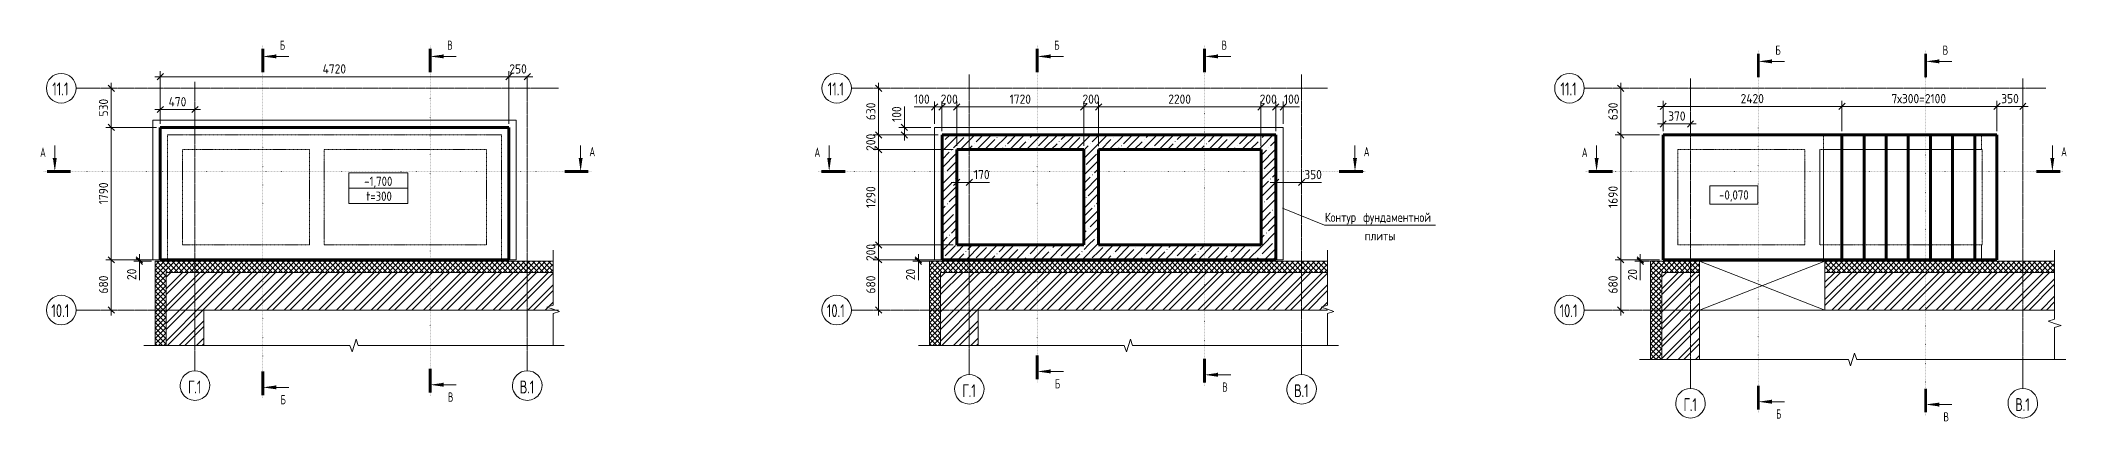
# Model space of a CAD drawing. Header units: millimetres. Extents: x 28039 to 90908, y -4005 to 79300.
# Drawn here: x 28039 to 55474, y 74148 to 79300 of the extents above.
import ezdxf

# ---------------------------------------------------------------- set-up
doc = ezdxf.new("R2010")
doc.units = ezdxf.units.MM
for name, pattern in [('01 Штриховая _4 мм_', [6, 3.5, -2.5]), ('02 Штрихпунктирная _20 мм_', [25, 20, -2.5, 0, -2.5]), ('04 Пунктир 10мм', [10, 0, -10])]:
    doc.linetypes.add(name, pattern=pattern)
for name, color, linetype, lineweight in [('AA_Dim', 7, 'Continuous', 9), ('AA_Dim-50', 7, 'Continuous', 9), ('AA_Oformlenie', 7, 'Continuous', 9), ('AA_Razrez', 7, 'Continuous', 9), ('AA_Vinoska', 7, 'Continuous', 9), ('AA_Visotnaya otmetka', 7, 'Continuous', 9), ('AF_Stena', 7, 'Continuous', 9), ('Оси', 7, 'Continuous', 9)]:
    doc.layers.add(name, color=color, linetype=linetype, lineweight=lineweight)
for name, color, linetype, lineweight, true_color in [('AF_Okno', 7, 'Continuous', 20, 0xff9d3c), ('AF_Perekritie', 7, 'Continuous', 60, 0x006a35), ('AF_Perekritie_Опалубка', 7, 'Continuous', 60, 0x006a35), ('AF_Stena_Опалубка', 7, 'Continuous', 20, 0x0063c6), ('KR_Fundament', 7, 'Continuous', 20, 0x804000)]:
    doc.layers.add(name, color=color, linetype=linetype, lineweight=lineweight, true_color=true_color)
doc.styles.add('GOST Common', font='GOST_Common.ttf', dxfattribs={"width": 0.85, "height": 125})
doc.styles.add('ISOCPEUR', font='isocpeur.TTF', dxfattribs={"width": 0.7, "height": 125})
doc.styles.add('ISOCPEUR_1', font='isocpeur.TTF', dxfattribs={"width": 0.9, "height": 125})
doc.styles.add('ISOCPEUR_2', font='isocpeur.TTF', dxfattribs={"width": 0.85, "height": 125})
doc.styles.add('ISOCPEUR_3', font='isocpeur.TTF', dxfattribs={"width": 0.7, "height": 175})
doc.dimstyles.new('00_Точн_3_знака__прозр_', dxfattribs={"dimscale": 304.8, "dimtxt": 125.344371, "dimasz": 0.278871, "dimexe": 0.246063, "dimexo": 0.164042, "dimgap": 0.016404, "dimtad": 1, "dimdec": 3, "dimrnd": 0.001, "dimdsep": 46, "dimtxsty": 'ISOCPEUR_1', "dimblk1": 'OBLIQUE', "dimblk2": 'OBLIQUE', "dimsah": 1, "dimcen": 0.09, "dimdle": 0.246063, "dimazin": 0, "dimtfac": 1, "dimtdec": 4, "dimtix": 1, "dimtmove": 0, "dimatfit": 3, "dimfxl": 1, "dimtvp": 1, "dimtolj": 1, "dimtzin": 0, "dimlwd": 18, "dimlwe": 18, "dimarcsym": 2})
doc.dimstyles.new('00_Точн_3_знака__прозр__1', dxfattribs={"dimscale": 304.8, "dimtxt": 125.344371, "dimasz": 0.278871, "dimexe": 0.246063, "dimexo": 0.164042, "dimgap": 0.016404, "dimtad": 1, "dimdec": 3, "dimrnd": 0.001, "dimdsep": 46, "dimtxsty": 'ISOCPEUR_1', "dimblk1": 'OBLIQUE', "dimblk2": 'OBLIQUE', "dimsah": 1, "dimcen": 0.09, "dimdle": 0.246063, "dimazin": 0, "dimtfac": 1, "dimtdec": 4, "dimtix": 1, "dimtmove": 1, "dimatfit": 3, "dimfxl": 1, "dimtvp": 1, "dimtolj": 1, "dimtzin": 0, "dimlwd": 18, "dimlwe": 18, "dimarcsym": 2})
pattern_1 = [(45, (0, 0), (-117.8655, 117.8655), []), (45, (78.58, 0), (-117.8655, 117.8655), [])]
pattern_2 = [(45, (0, 0), (-35.35534, 35.35534), []), (135, (0, 0), (-35.35534, -35.35534), [])]
pattern_3 = [(45, (10486.42, 0), (-117.8655, 117.8655), []), (45, (10565, 0), (-117.8655, 117.8655), [])]
pattern_4 = [(45, (10486.417, 0), (-35.35534, 35.35534), []), (135, (10486.417, 0), (-35.35534, -35.35534), [])]
pattern_5 = [(45, (10486.42, 0), (-112.2532, 112.2532), []), (45, (10598.67, 0), (-112.2532, 112.2532), [198.437, -39.687, 1.676, -38.011])]
pattern_6 = [(45, (20252.12, 0), (-117.8655, 117.8655), []), (45, (20330.7, 0), (-117.8655, 117.8655), [])]
pattern_7 = [(45, (20252.116, 0), (-35.35534, 35.35534), []), (135, (20252.116, 0), (-35.35534, -35.35534), [])]

msp = doc.modelspace()

# ---------------------------------------------------------------- texts
at = {"layer": 'AA_Razrez', "char_height": 125, "attachment_point": 1, "style": 'ISOCPEUR'}
for s, insert, width in [('\\fISOCPEUR|b0|i0|c204|p34|;\\W.7;Б', (31279.7805, 79299.8289), 84.177187), ('\\fISOCPEUR|b0|i0|c204|p34|;\\W.7;В', (33545.7464, 79299.8289), 84.177187), ('\\fISOCPEUR|b0|i0|c204|p34|;\\W.7;Б', (41766.1979, 79299.8289), 84.177187), ('\\fISOCPEUR|b0|i0|c204|p34|;\\W.7;В', (44032.1638, 79299.8289), 84.177187), ('\\fISOCPEUR|b0|i0|c204|p34|;\\W.7;Б', (51531.897, 79232.5509), 84.177187), ('\\fISOCPEUR|b0|i0|c204|p34|;\\W.7;В', (53797.8628, 79232.5509), 84.177187), ('\\fISOCPEUR|b0|i0|c204|p34|;\\W.7;А', (28032.5975, 77850.2412), 95.400812), ('\\fISOCPEUR|b0|i0|c204|p34|;\\W.7;А', (35471.1952, 77859.8283), 95.400812), ('\\fISOCPEUR|b0|i0|c204|p34|;\\W.7;А', (38519.0149, 77850.2412), 95.400812), ('\\fISOCPEUR|b0|i0|c204|p34|;\\W.7;А', (45957.6127, 77859.8283), 95.400812), ('\\fISOCPEUR|b0|i0|c204|p34|;\\W.7;А', (48910.6439, 77850.2412), 95.400812), ('\\fISOCPEUR|b0|i0|c204|p34|;\\W.7;А', (55401.3578, 77859.8283), 95.400812), ('\\fISOCPEUR|b0|i0|c204|p34|;\\W.7;Б', (41775.785, 74720.5124), 84.177187), ('\\fISOCPEUR|b0|i0|c204|p34|;\\W.7;В', (44041.7509, 74675.44), 84.177187), ('\\fISOCPEUR|b0|i0|c204|p34|;\\W.7;Б', (31289.3676, 74505.1387), 84.177187), ('\\fISOCPEUR|b0|i0|c204|p34|;\\W.7;В', (33555.3335, 74540.515), 84.177187), ('\\fISOCPEUR|b0|i0|c204|p34|;\\W.7;Б', (51541.484, 74311.0288), 84.177187), ('\\fISOCPEUR|b0|i0|c204|p34|;\\W.7;В', (53807.4499, 74273.4757), 84.177187)]:
    msp.add_mtext(s, dxfattribs=dict(at, insert=insert, width=width))
at = {"layer": 'AA_Vinoska', "char_height": 125, "attachment_point": 1}
for s, insert, width, style in [('-1,700', (32421.8198, 77458.9434), 477.004062, 'ISOCPEUR_2'), ('t=300', (32450.1948, 77257.0996), 446.339516, 'ISOCPEUR_2'), ('Контур', (45431.4072, 76972.3692), 586.033562, 'GOST Common'), ('\\fGOST Common|b0|i0|c204|p34|;\\W.85; ', (45914.9332, 76972.3692), 44.293234, 'GOST Common'), ('фундаментной', (45951.4788, 76972.3692), 1172.067125, 'GOST Common'), ('плиты', (45971.1572, 76722.3692), 494.039922, 'GOST Common')]:
    msp.add_mtext(s, dxfattribs=dict(at, insert=insert, width=width, style=style))
at = {"layer": 'AA_Visotnaya otmetka', "color": 0, "insert": (50769.3686, 77273.986), "char_height": 125, "width": 479.798668, "attachment_point": 1, "line_spacing_factor": 1.135194, "style": 'ISOCPEUR_2'}
msp.add_mtext('-0,070', dxfattribs=at)
at = {"layer": 'Оси', "char_height": 175, "attachment_point": 1, "style": 'ISOCPEUR_3'}
for s, insert, width in [('11.1', (28197.2381, 78733.5763), 272.172906), ('11.1', (38698.5503, 78733.5763), 272.172906), ('11.1', (48620.9257, 78733.5763), 272.172906), ('10.1', (28185.5131, 75733.5763), 300.231969), ('10.1', (38686.8253, 75733.5763), 300.231969), ('10.1', (48609.2007, 75733.5763), 300.231969), ('\\fISOCPEUR|b0|i0|c204|p34|;\\W.7;Г', (30035.1019, 74701.7402), 103.818531), ('.1', (30120.7608, 74701.7402), 120.653969), ('\\fISOCPEUR|b0|i0|c204|p34|;\\W.7;В', (34528.1019, 74701.7402), 120.653969), ('.1', (34627.6514, 74701.7402), 120.653969), ('\\fISOCPEUR|b0|i0|c204|p34|;\\W.7;Г', (40521.5193, 74651.7402), 103.818531), ('.1', (40607.1782, 74651.7402), 120.653969), ('\\fISOCPEUR|b0|i0|c204|p34|;\\W.7;В', (45014.5193, 74651.7402), 120.653969), ('.1', (45114.0688, 74651.7402), 120.653969), ('\\fISOCPEUR|b0|i0|c204|p34|;\\W.7;Г', (50287.2184, 74463.267), 103.818531), ('.1', (50372.8773, 74463.267), 120.653969), ('\\fISOCPEUR|b0|i0|c204|p34|;\\W.7;В', (54780.2184, 74463.267), 120.653969), ('.1', (54879.7679, 74463.267), 120.653969)]:
    msp.add_mtext(s, dxfattribs=dict(at, insert=insert, width=width))

# ---------------------------------------------------------------- blocks, each defined once
blk = doc.blocks.new('011_ЛинияОбрыва _ЭлУзла_Линия_ - Тип 1-3694137-План ФПм на отм_ -1_700 Опл')
at = {"layer": 'AA_Oformlenie'}
for p, q in [((0, 0), (595, 0)), ((706, 0), (1140, 0))]:
    blk.add_line(p, q, dxfattribs=at)
blk = doc.blocks.new('011_ЛинияОбрыва _ЭлУзла_Линия_ - Тип 1-3694237-План ФПм на отм_ -1_700 Опл')
at = {"layer": 'AA_Oformlenie'}
for p, q in [((0, 0), (2640, 0)), ((2751, 0), (5390, 0))]:
    blk.add_line(p, q, dxfattribs=at)
blk = doc.blocks.new('011_ЛинияОбрыва _ЭлУзла_Линия_ - Тип 1-3694137-План СТм на отм_ -1_700 Опл')
at = {"layer": 'AA_Oformlenie'}
for p, q in [((0, 0), (595, 0)), ((706, 0), (1140, 0))]:
    blk.add_line(p, q, dxfattribs=at)
blk = doc.blocks.new('011_ЛинияОбрыва _ЭлУзла_Линия_ - Тип 1-3694237-План СТм на отм_ -1_700 Опл')
at = {"layer": 'AA_Oformlenie'}
for p, q in [((0, 0), (2640, 0)), ((2751, 0), (5390, 0))]:
    blk.add_line(p, q, dxfattribs=at)
blk = doc.blocks.new('231_Отверстие прямоугольное _Окно_Стена_ - Проем сущ_-3702003-План на отм_ 0_000 Опл')
at = {"layer": 'AA_Oformlenie', "lineweight": 20}
for p, q in [((-725, -330), (-725, 330)), ((-725, 330), (975, 330)), ((-725, 330), (-725, -330)), ((975, 330), (-725, 330)), ((975, 330), (-725, -330)), ((-725, 330), (975, -330)), ((975, 330), (975, -330)), ((975, 330), (975, -330)), ((975, -330), (-725, -330)), ((-725, -330), (975, -330))]:
    blk.add_line(p, q, dxfattribs=at)
at = {"layer": 'AF_Okno', "color": 7}
for p, q in [((635, 330), (-725, 330)), ((-385, -330), (975, -330))]:
    blk.add_line(p, q, dxfattribs=at)
blk = doc.blocks.new('Ktcnybwf - Лестница-3686718-План на отм_ 0_000 Опл')
at = {"layer": 'AF_Perekritie'}
for p, q in [((31880, 78025), (32180, 78025)), ((32180, 78025), (32480, 78025)), ((32180, 78025), (32180, 76335)), ((34080, 78025), (32480, 78025)), ((32480, 76335), (32480, 78025)), ((32780, 78025), (32780, 76335)), ((33080, 78025), (33080, 76335)), ((33380, 78025), (33380, 76335)), ((33680, 78025), (33680, 76335)), ((33980, 78025), (33980, 76335)), ((34080, 78025), (34280, 78025)), ((34280, 78025), (34280, 76335)), ((32180, 76335), (31880, 76335)), ((32480, 76335), (32180, 76335)), ((32480, 76335), (34080, 76335)), ((34280, 76335), (34080, 76335))]:
    blk.add_line(p, q, dxfattribs=at)
blk = doc.blocks.new('011_ЛинияОбрыва _ЭлУзла_Линия_ - Тип 1-3687774-План на отм_ 0_000 Опл')
at = {"layer": 'AA_Oformlenie'}
for p, q in [((0, 0), (785, 0)), ((896, 0), (1328, 0))]:
    blk.add_line(p, q, dxfattribs=at)
blk = doc.blocks.new('011_ЛинияОбрыва _ЭлУзла_Линия_ - Тип 1-3860242-План на отм_ 0_000 Опл')
at = {"layer": 'AA_Oformlenie'}
for p, q in [((0, 0), (2681, 0)), ((2792, 0), (5471, 0))]:
    blk.add_line(p, q, dxfattribs=at)
blk = doc.blocks.new('Разрез - Номер узла_ сзади-394133-План ФПм на отм_ -1_700 Опл')
at = {"layer": 'AA_Razrez'}
for points in [[(7.33, 0.4), (7.33, -0.39), (0.87, -0.39), (0.87, 0.4)], [(3.5, -3.53), (2.5, -3.53), (3, 0)]]:
    blk.add_hatch(color=256, dxfattribs=at).paths.add_polyline_path(points)
for p, q in [((2.5, -3.53), (3.5, -3.53)), ((3, -3), (3, -7.1))]:
    blk.add_line(p, q, dxfattribs=at)
blk = doc.blocks.new('Разрез - Номер узла_ спереди-394134-План ФПм на отм_ -1_700 Опл')
at = {"layer": 'AA_Razrez'}
for points in [[(7.33, 0.4), (7.33, -0.39), (0.87, -0.39), (0.87, 0.4)], [(3.5, -3.53), (2.5, -3.53), (3, 0)]]:
    blk.add_hatch(color=256, dxfattribs=at).paths.add_polyline_path(points)
for p, q in [((2.5, -3.53), (3.5, -3.53)), ((3, -3), (3, -7.1))]:
    blk.add_line(p, q, dxfattribs=at)
blk = doc.blocks.new('DIMBLOCK1-План ФПм на отм_ -1_700 Опл')
at = {"layer": 'AA_Dim-50', "color": 30, "lineweight": 18, "true_color": 0xff8000, "transparency": 16777216}
for p, q in [((29610, 76335), (28922, 76335)), ((28997, 75580), (28997, 76335)), ((28997, 76335), (29610, 76335)), ((28987, 75655), (29072, 75655)), ((28997, 75655), (28987, 75655))]:
    blk.add_line(p, q, dxfattribs=at)
at = {"layer": 'AA_Dim-50', "color": 30, "lineweight": 30, "true_color": 0xff8000, "transparency": 16777216}
for p, q in [((28997, 76335), (28954, 76377)), ((28997, 76335), (29039, 76292)), ((28997, 75655), (28954, 75697)), ((28997, 75655), (29039, 75612))]:
    blk.add_line(p, q, dxfattribs=at)
at = {"layer": 'AA_Dim-50', "color": 0, "lineweight": 18, "transparency": 16777216, "insert": (28829, 75878), "char_height": 125, "width": 280.96, "attachment_point": 1, "rotation": 90, "line_spacing_factor": 1.135194, "style": 'ISOCPEUR_1'}
blk.add_mtext('680', dxfattribs=at)
blk = doc.blocks.new('_Oblique')
at = {"color": 0, "linetype": 'ByBlock', "lineweight": -2}
blk.add_line((-0.5, -0.5), (0.5, 0.5), dxfattribs=at)
blk = doc.blocks.new('DIMBLOCK2-План ФПм на отм_ -1_700 Опл')
at = {"layer": 'AA_Dim-50', "color": 30, "lineweight": 18, "true_color": 0xff8000, "transparency": 16777216}
for p, q in [((29610, 78125), (28922, 78125)), ((28997, 76335), (28997, 78125)), ((28997, 78125), (29610, 78125)), ((29610, 76335), (28922, 76335)), ((28997, 76335), (29610, 76335))]:
    blk.add_line(p, q, dxfattribs=at)
at = {"layer": 'AA_Dim-50', "color": 30, "lineweight": 30, "true_color": 0xff8000, "transparency": 16777216}
for p, q in [((28997, 78125), (28954, 78167)), ((28997, 78125), (29039, 78082)), ((28997, 76335), (28954, 76377)), ((28997, 76335), (29039, 76292))]:
    blk.add_line(p, q, dxfattribs=at)
at = {"layer": 'AA_Dim-50', "color": 0, "lineweight": 18, "transparency": 16777216, "insert": (28829, 77086), "char_height": 125, "width": 346.23, "attachment_point": 1, "rotation": 90, "line_spacing_factor": 1.135194, "style": 'ISOCPEUR_1'}
blk.add_mtext('1790', dxfattribs=at)
blk = doc.blocks.new('DIMBLOCK3-План ФПм на отм_ -1_700 Опл')
at = {"layer": 'AA_Dim-50', "color": 30, "lineweight": 30, "true_color": 0xff8000, "transparency": 16777216}
for p, q in [((28997, 78655), (28954, 78697)), ((28997, 78655), (29039, 78612)), ((28997, 78125), (28954, 78167)), ((28997, 78125), (29039, 78082))]:
    blk.add_line(p, q, dxfattribs=at)
at = {"layer": 'AA_Dim-50', "color": 30, "lineweight": 18, "true_color": 0xff8000, "transparency": 16777216}
for p, q in [((28987, 78655), (29072, 78655)), ((28997, 78655), (28987, 78655)), ((28997, 78125), (28997, 78730)), ((29610, 78125), (28922, 78125)), ((28997, 78125), (29610, 78125))]:
    blk.add_line(p, q, dxfattribs=at)
at = {"layer": 'AA_Dim-50', "color": 0, "lineweight": 18, "transparency": 16777216, "insert": (28829, 78273), "char_height": 125, "width": 280.96, "attachment_point": 1, "rotation": 90, "line_spacing_factor": 1.135194, "style": 'ISOCPEUR_1'}
blk.add_mtext('530', dxfattribs=at)
blk = doc.blocks.new('DIMBLOCK4-План ФПм на отм_ -1_700 Опл')
at = {"layer": 'AA_Dim-50', "color": 30, "lineweight": 18, "true_color": 0xff8000, "transparency": 16777216}
for p, q in [((29585, 78811), (34380, 78811)), ((29660, 78175), (29660, 78886)), ((29660, 78811), (29660, 78175)), ((34380, 78175), (34380, 78886)), ((34380, 78811), (34380, 78175))]:
    blk.add_line(p, q, dxfattribs=at)
at = {"layer": 'AA_Dim-50', "color": 30, "lineweight": 30, "true_color": 0xff8000, "transparency": 16777216}
for p, q in [((29660, 78811), (29618, 78768)), ((29660, 78811), (29703, 78853)), ((34380, 78811), (34338, 78768)), ((34380, 78811), (34423, 78853))]:
    blk.add_line(p, q, dxfattribs=at)
at = {"layer": 'AA_Dim-50', "color": 0, "lineweight": 18, "transparency": 16777216, "insert": (31859, 78979), "char_height": 125, "width": 385.97, "attachment_point": 1, "line_spacing_factor": 1.135194, "style": 'ISOCPEUR_1'}
blk.add_mtext('4720', dxfattribs=at)
blk = doc.blocks.new('DIMBLOCK5-План ФПм на отм_ -1_700 Опл')
at = {"layer": 'AA_Dim-50', "color": 30, "lineweight": 30, "true_color": 0xff8000, "transparency": 16777216}
for p, q in [((34380, 78811), (34338, 78768)), ((34380, 78811), (34423, 78853)), ((34630, 78811), (34588, 78768)), ((34630, 78811), (34673, 78853))]:
    blk.add_line(p, q, dxfattribs=at)
at = {"layer": 'AA_Dim-50', "color": 30, "lineweight": 18, "true_color": 0xff8000, "transparency": 16777216}
for p, q in [((34380, 78175), (34380, 78886)), ((34380, 78811), (34705, 78811)), ((34380, 78811), (34380, 78175)), ((34630, 78821), (34630, 78736)), ((34630, 78811), (34630, 78821))]:
    blk.add_line(p, q, dxfattribs=at)
at = {"layer": 'AA_Dim-50', "color": 0, "lineweight": 18, "transparency": 16777216, "insert": (34388, 78979), "char_height": 125, "width": 280.96, "attachment_point": 1, "line_spacing_factor": 1.135194, "style": 'ISOCPEUR_1'}
blk.add_mtext('250', dxfattribs=at)
blk = doc.blocks.new('DIMBLOCK6-План ФПм на отм_ -1_700 Опл')
at = {"layer": 'AA_Dim-50', "color": 30, "lineweight": 18, "true_color": 0xff8000, "transparency": 16777216}
for p, q in [((29610, 76335), (29304, 76335)), ((29540, 76315), (29304, 76315)), ((29379, 76240), (29379, 76410)), ((29379, 76335), (29610, 76335)), ((29379, 76267), (29379, 76325)), ((29379, 76315), (29540, 76315)), ((29379, 76061), (29379, 76267))]:
    blk.add_line(p, q, dxfattribs=at)
at = {"layer": 'AA_Dim-50', "color": 30, "lineweight": 30, "true_color": 0xff8000, "transparency": 16777216}
for p, q in [((29379, 76335), (29336, 76377)), ((29379, 76315), (29336, 76357)), ((29379, 76335), (29421, 76292)), ((29379, 76315), (29421, 76272))]:
    blk.add_line(p, q, dxfattribs=at)
at = {"layer": 'AA_Dim-50', "color": 0, "lineweight": 18, "transparency": 16777216, "insert": (29211, 76061), "char_height": 125, "width": 187.31, "attachment_point": 1, "rotation": 90, "line_spacing_factor": 1.135194, "style": 'ISOCPEUR_1'}
blk.add_mtext('20', dxfattribs=at)
blk = doc.blocks.new('042_М_ФундПлиты_ТолщинаОтметка - 042_М_ФундПлиты_ТолщинаОтметка-647274-План ФПм на отм_ -1_700 Опл')
at = {"layer": 'AA_Vinoska'}
for p, q in [((8, 4.17), (-8, 4.17)), ((-8, 4.17), (-8, 0)), ((8, 0), (-8, 0)), ((-8, 0), (-8, -4.17)), ((-8, 0), (8, 0)), ((8, 0), (8, 4.17)), ((8, -4.17), (8, 0)), ((-8, -4.17), (8, -4.17))]:
    blk.add_line(p, q, dxfattribs=at)
blk = doc.blocks.new('Ось сетки - d_4мм-2765513-План ФПм на отм_ -1_700 Опл')
at = {"layer": 'Оси', "color": 12, "true_color": 0xc80000}
for start, end in [(360, 180), (360, 180), (180, 360), (180, 360)]:
    blk.add_arc((0, 0), 4, start, end, dxfattribs=at)
blk = doc.blocks.new('DIMBLOCK7-План ФПм на отм_ -1_700 Опл')
at = {"layer": 'AA_Dim-50', "color": 30, "lineweight": 18, "true_color": 0xff8000, "transparency": 16777216}
for p, q in [((29585, 78367), (30205, 78367)), ((29660, 78175), (29660, 78442)), ((29660, 78367), (29660, 78175)), ((30130, 78377), (30130, 78292)), ((30130, 78367), (30130, 78377))]:
    blk.add_line(p, q, dxfattribs=at)
at = {"layer": 'AA_Dim-50', "color": 30, "lineweight": 30, "true_color": 0xff8000, "transparency": 16777216}
for p, q in [((29660, 78367), (29618, 78325)), ((29660, 78367), (29703, 78410)), ((30130, 78367), (30088, 78325)), ((30130, 78367), (30173, 78410))]:
    blk.add_line(p, q, dxfattribs=at)
at = {"layer": 'AA_Dim-50', "color": 0, "lineweight": 18, "transparency": 16777216, "insert": (29773, 78535), "char_height": 125, "width": 292.31, "attachment_point": 1, "line_spacing_factor": 1.135194, "style": 'ISOCPEUR_1'}
blk.add_mtext('470', dxfattribs=at)
blk = doc.blocks.new('Разрез - Номер узла_ сзади-394133-План СТм на отм_ -1_700 Опл')
at = {"layer": 'AA_Razrez'}
for points in [[(7.33, 0.4), (7.33, -0.39), (0.87, -0.39), (0.87, 0.4)], [(3.5, -3.53), (2.5, -3.53), (3, 0)]]:
    blk.add_hatch(color=256, dxfattribs=at).paths.add_polyline_path(points)
for p, q in [((2.5, -3.53), (3.5, -3.53)), ((3, -3), (3, -7.1))]:
    blk.add_line(p, q, dxfattribs=at)
blk = doc.blocks.new('Разрез - Номер узла_ спереди-394134-План СТм на отм_ -1_700 Опл')
at = {"layer": 'AA_Razrez'}
for points in [[(7.33, 0.4), (7.33, -0.39), (0.87, -0.39), (0.87, 0.4)], [(3.5, -3.53), (2.5, -3.53), (3, 0)]]:
    blk.add_hatch(color=256, dxfattribs=at).paths.add_polyline_path(points)
for p, q in [((2.5, -3.53), (3.5, -3.53)), ((3, -3), (3, -7.1))]:
    blk.add_line(p, q, dxfattribs=at)
blk = doc.blocks.new('DIMBLOCK8-План СТм на отм_ -1_700 Опл')
at = {"layer": 'AA_Dim-50', "color": 30, "lineweight": 18, "true_color": 0xff8000, "transparency": 16777216}
for p, q in [((40196, 76335), (39313, 76335)), ((39388, 75580), (39388, 76335)), ((39388, 76335), (40196, 76335)), ((39378, 75655), (39463, 75655)), ((39388, 75655), (39378, 75655))]:
    blk.add_line(p, q, dxfattribs=at)
at = {"layer": 'AA_Dim-50', "color": 30, "lineweight": 30, "true_color": 0xff8000, "transparency": 16777216}
for p, q in [((39388, 76335), (39345, 76377)), ((39388, 76335), (39430, 76292)), ((39388, 75655), (39345, 75697)), ((39388, 75655), (39430, 75612))]:
    blk.add_line(p, q, dxfattribs=at)
at = {"layer": 'AA_Dim-50', "color": 0, "lineweight": 18, "transparency": 16777216, "insert": (39220, 75878), "char_height": 125, "width": 280.96, "attachment_point": 1, "rotation": 90, "line_spacing_factor": 1.135194, "style": 'ISOCPEUR_1'}
blk.add_mtext('680', dxfattribs=at)
blk = doc.blocks.new('DIMBLOCK9-План СТм на отм_ -1_700 Опл')
at = {"layer": 'AA_Dim-50', "color": 30, "lineweight": 30, "true_color": 0xff8000, "transparency": 16777216}
for p, q in [((39388, 76535), (39345, 76577)), ((39388, 76335), (39345, 76377)), ((39388, 76535), (39430, 76492)), ((39388, 76335), (39430, 76292))]:
    blk.add_line(p, q, dxfattribs=at)
at = {"layer": 'AA_Dim-50', "color": 30, "lineweight": 18, "true_color": 0xff8000, "transparency": 16777216}
for p, q in [((40396, 76535), (39313, 76535)), ((40196, 76335), (39313, 76335)), ((39388, 76335), (39388, 76535)), ((39388, 76535), (40396, 76535)), ((39388, 76335), (40196, 76335))]:
    blk.add_line(p, q, dxfattribs=at)
at = {"layer": 'AA_Dim-50', "color": 0, "lineweight": 18, "transparency": 16777216, "insert": (39220, 76318), "char_height": 125, "width": 280.96, "attachment_point": 1, "rotation": 90, "line_spacing_factor": 1.135194, "style": 'ISOCPEUR_1'}
blk.add_mtext('200', dxfattribs=at)
blk = doc.blocks.new('DIMBLOCK10-План СТм на отм_ -1_700 Опл')
at = {"layer": 'AA_Dim-50', "color": 30, "lineweight": 18, "true_color": 0xff8000, "transparency": 16777216}
for p, q in [((40396, 77825), (39313, 77825)), ((39388, 76535), (39388, 77825)), ((39388, 77825), (40396, 77825)), ((40396, 76535), (39313, 76535)), ((39388, 76535), (40396, 76535))]:
    blk.add_line(p, q, dxfattribs=at)
at = {"layer": 'AA_Dim-50', "color": 30, "lineweight": 30, "true_color": 0xff8000, "transparency": 16777216}
for p, q in [((39388, 77825), (39345, 77867)), ((39388, 77825), (39430, 77782)), ((39388, 76535), (39345, 76577)), ((39388, 76535), (39430, 76492))]:
    blk.add_line(p, q, dxfattribs=at)
at = {"layer": 'AA_Dim-50', "color": 0, "lineweight": 18, "transparency": 16777216, "insert": (39220, 77036), "char_height": 125, "width": 346.23, "attachment_point": 1, "rotation": 90, "line_spacing_factor": 1.135194, "style": 'ISOCPEUR_1'}
blk.add_mtext('1290', dxfattribs=at)
blk = doc.blocks.new('DIMBLOCK11-План СТм на отм_ -1_700 Опл')
at = {"layer": 'AA_Dim-50', "color": 30, "lineweight": 18, "true_color": 0xff8000, "transparency": 16777216}
for p, q in [((40196, 78025), (39313, 78025)), ((39388, 77825), (39388, 78025)), ((39388, 78025), (40196, 78025)), ((40396, 77825), (39313, 77825)), ((39388, 77825), (40396, 77825))]:
    blk.add_line(p, q, dxfattribs=at)
at = {"layer": 'AA_Dim-50', "color": 30, "lineweight": 30, "true_color": 0xff8000, "transparency": 16777216}
for p, q in [((39388, 78025), (39345, 78067)), ((39388, 78025), (39430, 77982)), ((39388, 77825), (39345, 77867)), ((39388, 77825), (39430, 77782))]:
    blk.add_line(p, q, dxfattribs=at)
at = {"layer": 'AA_Dim-50', "color": 0, "lineweight": 18, "transparency": 16777216, "insert": (39220, 77808), "char_height": 125, "width": 280.96, "attachment_point": 1, "rotation": 90, "line_spacing_factor": 1.135194, "style": 'ISOCPEUR_1'}
blk.add_mtext('200', dxfattribs=at)
blk = doc.blocks.new('DIMBLOCK12-План СТм на отм_ -1_700 Опл')
at = {"layer": 'AA_Dim-50', "color": 30, "lineweight": 30, "true_color": 0xff8000, "transparency": 16777216}
for p, q in [((39388, 78655), (39345, 78697)), ((39388, 78655), (39430, 78612)), ((39388, 78025), (39345, 78067)), ((39388, 78025), (39430, 77982))]:
    blk.add_line(p, q, dxfattribs=at)
at = {"layer": 'AA_Dim-50', "color": 30, "lineweight": 18, "true_color": 0xff8000, "transparency": 16777216}
for p, q in [((39378, 78655), (39463, 78655)), ((39388, 78655), (39378, 78655)), ((39388, 78025), (39388, 78730)), ((40196, 78025), (39313, 78025)), ((39388, 78025), (40196, 78025))]:
    blk.add_line(p, q, dxfattribs=at)
at = {"layer": 'AA_Dim-50', "color": 0, "lineweight": 18, "transparency": 16777216, "insert": (39220, 78223), "char_height": 125, "width": 280.96, "attachment_point": 1, "rotation": 90, "line_spacing_factor": 1.135194, "style": 'ISOCPEUR_1'}
blk.add_mtext('630', dxfattribs=at)
blk = doc.blocks.new('DIMBLOCK13-План СТм на отм_ -1_700 Опл')
at = {"layer": 'AA_Dim-50', "color": 30, "lineweight": 18, "true_color": 0xff8000, "transparency": 16777216}
for p, q in [((40146, 78175), (40146, 78477)), ((40246, 78075), (40246, 78477)), ((39869, 78402), (40130, 78402)), ((40071, 78402), (40246, 78402)), ((40130, 78402), (40196, 78402)), ((40146, 78402), (40146, 78175)), ((40246, 78402), (40246, 78075))]:
    blk.add_line(p, q, dxfattribs=at)
at = {"layer": 'AA_Dim-50', "color": 30, "lineweight": 30, "true_color": 0xff8000, "transparency": 16777216}
for p, q in [((40146, 78402), (40104, 78359)), ((40146, 78402), (40189, 78444)), ((40246, 78402), (40204, 78359)), ((40246, 78402), (40289, 78444))]:
    blk.add_line(p, q, dxfattribs=at)
at = {"layer": 'AA_Dim-50', "color": 0, "lineweight": 18, "transparency": 16777216, "insert": (39869, 78570), "char_height": 125, "width": 252.58, "attachment_point": 1, "line_spacing_factor": 1.135194, "style": 'ISOCPEUR_1'}
blk.add_mtext('100', dxfattribs=at)
blk = doc.blocks.new('DIMBLOCK14-План СТм на отм_ -1_700 Опл')
at = {"layer": 'AA_Dim-50', "color": 30, "lineweight": 18, "true_color": 0xff8000, "transparency": 16777216}
for p, q in [((40246, 78075), (40246, 78477)), ((40446, 77875), (40446, 78477)), ((40246, 78402), (40446, 78402)), ((40246, 78402), (40246, 78075)), ((40446, 78402), (40446, 77875))]:
    blk.add_line(p, q, dxfattribs=at)
at = {"layer": 'AA_Dim-50', "color": 30, "lineweight": 30, "true_color": 0xff8000, "transparency": 16777216}
for p, q in [((40246, 78402), (40204, 78359)), ((40246, 78402), (40289, 78444)), ((40446, 78402), (40404, 78359)), ((40446, 78402), (40489, 78444))]:
    blk.add_line(p, q, dxfattribs=at)
at = {"layer": 'AA_Dim-50', "color": 0, "lineweight": 18, "transparency": 16777216, "insert": (40229, 78570), "char_height": 125, "width": 280.96, "attachment_point": 1, "line_spacing_factor": 1.135194, "style": 'ISOCPEUR_1'}
blk.add_mtext('200', dxfattribs=at)
blk = doc.blocks.new('DIMBLOCK15-План СТм на отм_ -1_700 Опл')
at = {"layer": 'AA_Dim-50', "color": 30, "lineweight": 18, "true_color": 0xff8000, "transparency": 16777216}
for p, q in [((40446, 77875), (40446, 78477)), ((42166, 77875), (42166, 78477)), ((40446, 78402), (42166, 78402)), ((40446, 78402), (40446, 77875)), ((42166, 78402), (42166, 77875))]:
    blk.add_line(p, q, dxfattribs=at)
at = {"layer": 'AA_Dim-50', "color": 30, "lineweight": 30, "true_color": 0xff8000, "transparency": 16777216}
for p, q in [((40446, 78402), (40404, 78359)), ((40446, 78402), (40489, 78444)), ((42166, 78402), (42124, 78359)), ((42166, 78402), (42209, 78444))]:
    blk.add_line(p, q, dxfattribs=at)
at = {"layer": 'AA_Dim-50', "color": 0, "lineweight": 18, "transparency": 16777216, "insert": (41162, 78570), "char_height": 125, "width": 346.23, "attachment_point": 1, "line_spacing_factor": 1.135194, "style": 'ISOCPEUR_1'}
blk.add_mtext('1720', dxfattribs=at)
blk = doc.blocks.new('DIMBLOCK16-План СТм на отм_ -1_700 Опл')
at = {"layer": 'AA_Dim-50', "color": 30, "lineweight": 18, "true_color": 0xff8000, "transparency": 16777216}
for p, q in [((42166, 77875), (42166, 78477)), ((42366, 77871), (42366, 78477)), ((42166, 78402), (42366, 78402)), ((42166, 78402), (42166, 77875)), ((42366, 78402), (42366, 77871))]:
    blk.add_line(p, q, dxfattribs=at)
at = {"layer": 'AA_Dim-50', "color": 30, "lineweight": 30, "true_color": 0xff8000, "transparency": 16777216}
for p, q in [((42166, 78402), (42124, 78359)), ((42166, 78402), (42209, 78444)), ((42366, 78402), (42324, 78359)), ((42366, 78402), (42409, 78444))]:
    blk.add_line(p, q, dxfattribs=at)
at = {"layer": 'AA_Dim-50', "color": 0, "lineweight": 18, "transparency": 16777216, "insert": (42149, 78570), "char_height": 125, "width": 280.96, "attachment_point": 1, "line_spacing_factor": 1.135194, "style": 'ISOCPEUR_1'}
blk.add_mtext('200', dxfattribs=at)
blk = doc.blocks.new('DIMBLOCK17-План СТм на отм_ -1_700 Опл')
at = {"layer": 'AA_Dim-50', "color": 30, "lineweight": 18, "true_color": 0xff8000, "transparency": 16777216}
for p, q in [((42366, 77871), (42366, 78477)), ((44566, 77871), (44566, 78477)), ((42366, 78402), (44566, 78402)), ((42366, 78402), (42366, 77871)), ((44566, 78402), (44566, 77871))]:
    blk.add_line(p, q, dxfattribs=at)
at = {"layer": 'AA_Dim-50', "color": 30, "lineweight": 30, "true_color": 0xff8000, "transparency": 16777216}
for p, q in [((42366, 78402), (42324, 78359)), ((42366, 78402), (42409, 78444)), ((44566, 78402), (44524, 78359)), ((44566, 78402), (44609, 78444))]:
    blk.add_line(p, q, dxfattribs=at)
at = {"layer": 'AA_Dim-50', "color": 0, "lineweight": 18, "transparency": 16777216, "insert": (43310, 78570), "char_height": 125, "width": 374.61, "attachment_point": 1, "line_spacing_factor": 1.135194, "style": 'ISOCPEUR_1'}
blk.add_mtext('2200', dxfattribs=at)
blk = doc.blocks.new('DIMBLOCK18-План СТм на отм_ -1_700 Опл')
at = {"layer": 'AA_Dim-50', "color": 30, "lineweight": 18, "true_color": 0xff8000, "transparency": 16777216}
for p, q in [((44566, 77871), (44566, 78477)), ((44766, 78074), (44766, 78477)), ((44566, 78402), (44766, 78402)), ((44566, 78402), (44566, 77871)), ((44766, 78402), (44766, 78074))]:
    blk.add_line(p, q, dxfattribs=at)
at = {"layer": 'AA_Dim-50', "color": 30, "lineweight": 30, "true_color": 0xff8000, "transparency": 16777216}
for p, q in [((44566, 78402), (44524, 78359)), ((44566, 78402), (44609, 78444)), ((44766, 78402), (44724, 78359)), ((44766, 78402), (44809, 78444))]:
    blk.add_line(p, q, dxfattribs=at)
at = {"layer": 'AA_Dim-50', "color": 0, "lineweight": 18, "transparency": 16777216, "insert": (44549, 78570), "char_height": 125, "width": 280.96, "attachment_point": 1, "line_spacing_factor": 1.135194, "style": 'ISOCPEUR_1'}
blk.add_mtext('200', dxfattribs=at)
blk = doc.blocks.new('DIMBLOCK19-План СТм на отм_ -1_700 Опл')
at = {"layer": 'AA_Dim-50', "color": 30, "lineweight": 18, "true_color": 0xff8000, "transparency": 16777216}
for p, q in [((44766, 78074), (44766, 78477)), ((44866, 78175), (44866, 78477)), ((44766, 78402), (44941, 78402)), ((44766, 78402), (44766, 78074)), ((44827, 78402), (44816, 78402)), ((45088, 78402), (44827, 78402)), ((44866, 78402), (44866, 78175))]:
    blk.add_line(p, q, dxfattribs=at)
at = {"layer": 'AA_Dim-50', "color": 30, "lineweight": 30, "true_color": 0xff8000, "transparency": 16777216}
for p, q in [((44766, 78402), (44724, 78359)), ((44766, 78402), (44809, 78444)), ((44866, 78402), (44824, 78359)), ((44866, 78402), (44909, 78444))]:
    blk.add_line(p, q, dxfattribs=at)
at = {"layer": 'AA_Dim-50', "color": 0, "lineweight": 18, "transparency": 16777216, "insert": (44877, 78570), "char_height": 125, "width": 252.58, "attachment_point": 1, "line_spacing_factor": 1.135194, "style": 'ISOCPEUR_1'}
blk.add_mtext('100', dxfattribs=at)
blk = doc.blocks.new('DIMBLOCK20-План СТм на отм_ -1_700 Опл')
at = {"layer": 'AA_Dim-50', "color": 30, "lineweight": 18, "true_color": 0xff8000, "transparency": 16777216}
for p, q in [((40196, 76335), (39851, 76335)), ((40100, 76315), (39851, 76315)), ((39926, 76240), (39926, 76410)), ((39926, 76335), (40196, 76335)), ((39926, 76265), (39926, 76325)), ((39926, 76315), (40100, 76315)), ((39926, 76059), (39926, 76265))]:
    blk.add_line(p, q, dxfattribs=at)
at = {"layer": 'AA_Dim-50', "color": 30, "lineweight": 30, "true_color": 0xff8000, "transparency": 16777216}
for p, q in [((39926, 76335), (39883, 76377)), ((39926, 76315), (39883, 76357)), ((39926, 76335), (39968, 76292)), ((39926, 76315), (39968, 76272))]:
    blk.add_line(p, q, dxfattribs=at)
at = {"layer": 'AA_Dim-50', "color": 0, "lineweight": 18, "transparency": 16777216, "insert": (39758, 76059), "char_height": 125, "width": 187.31, "attachment_point": 1, "rotation": 90, "line_spacing_factor": 1.135194, "style": 'ISOCPEUR_1'}
blk.add_mtext('20', dxfattribs=at)
blk = doc.blocks.new('010_Текст с выноской - Текст 2 строки-3720126-План СТм на отм_ -1_700 Опл')
at = {"layer": 'AA_Vinoska'}
blk.add_line((-15, 0), (15, 0), dxfattribs=at)
blk = doc.blocks.new('Ось сетки - d_4мм-2765513-План СТм на отм_ -1_700 Опл')
at = {"layer": 'Оси', "color": 12, "true_color": 0xc80000}
for start, end in [(360, 180), (360, 180), (180, 360), (180, 360)]:
    blk.add_arc((0, 0), 4, start, end, dxfattribs=at)
blk = doc.blocks.new('DIMBLOCK21-План СТм на отм_ -1_700 Опл')
at = {"layer": 'AA_Dim-50', "color": 30, "lineweight": 18, "true_color": 0xff8000, "transparency": 16777216}
for p, q in [((44691, 77382), (45191, 77382)), ((44766, 77392), (44766, 77307)), ((44766, 77382), (44766, 77392)), ((45102, 77382), (44941, 77382)), ((45386, 77382), (45102, 77382)), ((45116, 77392), (45116, 77307)), ((45116, 77382), (45116, 77392))]:
    blk.add_line(p, q, dxfattribs=at)
at = {"layer": 'AA_Dim-50', "color": 30, "lineweight": 30, "true_color": 0xff8000, "transparency": 16777216}
for p, q in [((44766, 77382), (44724, 77339)), ((44766, 77382), (44809, 77424)), ((45116, 77382), (45074, 77339)), ((45116, 77382), (45159, 77424))]:
    blk.add_line(p, q, dxfattribs=at)
at = {"layer": 'AA_Dim-50', "color": 0, "lineweight": 18, "transparency": 16777216, "insert": (45152, 77550), "char_height": 125, "width": 280.96, "attachment_point": 1, "line_spacing_factor": 1.135194, "style": 'ISOCPEUR_1'}
blk.add_mtext('350', dxfattribs=at)
blk = doc.blocks.new('DIMBLOCK22-План СТм на отм_ -1_700 Опл')
at = {"layer": 'AA_Dim-50', "color": 30, "lineweight": 18, "true_color": 0xff8000, "transparency": 16777216}
for p, q in [((40371, 77382), (40691, 77382)), ((40446, 77392), (40446, 77307)), ((40446, 77382), (40446, 77392)), ((40629, 77382), (40531, 77382)), ((40616, 77392), (40616, 77307)), ((40616, 77382), (40616, 77392)), ((40890, 77382), (40629, 77382))]:
    blk.add_line(p, q, dxfattribs=at)
at = {"layer": 'AA_Dim-50', "color": 30, "lineweight": 30, "true_color": 0xff8000, "transparency": 16777216}
for p, q in [((40446, 77382), (40404, 77339)), ((40446, 77382), (40489, 77424)), ((40616, 77382), (40574, 77339)), ((40616, 77382), (40659, 77424))]:
    blk.add_line(p, q, dxfattribs=at)
at = {"layer": 'AA_Dim-50', "color": 0, "lineweight": 18, "transparency": 16777216, "insert": (40679, 77550), "char_height": 125, "width": 252.58, "attachment_point": 1, "line_spacing_factor": 1.135194, "style": 'ISOCPEUR_1'}
blk.add_mtext('170', dxfattribs=at)
blk = doc.blocks.new('DIMBLOCK23-План СТм на отм_ -1_700 Опл')
at = {"layer": 'AA_Dim-50', "color": 30, "lineweight": 18, "true_color": 0xff8000, "transparency": 16777216}
for p, q in [((39738, 78410), (39738, 78150)), ((39738, 78200), (39738, 77950)), ((40096, 78125), (39663, 78125)), ((40196, 78025), (39663, 78025)), ((39738, 78150), (39738, 78075)), ((39738, 78125), (40096, 78125)), ((39738, 78025), (40196, 78025))]:
    blk.add_line(p, q, dxfattribs=at)
at = {"layer": 'AA_Dim-50', "color": 30, "lineweight": 30, "true_color": 0xff8000, "transparency": 16777216}
for p, q in [((39738, 78125), (39695, 78167)), ((39738, 78025), (39695, 78067)), ((39738, 78125), (39780, 78082)), ((39738, 78025), (39780, 77982))]:
    blk.add_line(p, q, dxfattribs=at)
at = {"layer": 'AA_Dim-50', "color": 0, "lineweight": 18, "transparency": 16777216, "insert": (39570, 78200), "char_height": 125, "width": 252.58, "attachment_point": 1, "rotation": 90, "line_spacing_factor": 1.135194, "style": 'ISOCPEUR_1'}
blk.add_mtext('100', dxfattribs=at)
blk = doc.blocks.new('Разрез - Номер узла_ сзади-394133-План на отм_ 0_000 Опл')
at = {"layer": 'AA_Razrez'}
for points in [[(7.33, 0.4), (7.33, -0.39), (0.87, -0.39), (0.87, 0.4)], [(3.5, -3.53), (2.5, -3.53), (3, 0)]]:
    blk.add_hatch(color=256, dxfattribs=at).paths.add_polyline_path(points)
for p, q in [((2.5, -3.53), (3.5, -3.53)), ((3, -3), (3, -7.1))]:
    blk.add_line(p, q, dxfattribs=at)
blk = doc.blocks.new('Разрез - Номер узла_ спереди-394134-План на отм_ 0_000 Опл')
at = {"layer": 'AA_Razrez'}
for points in [[(7.33, 0.4), (7.33, -0.39), (0.87, -0.39), (0.87, 0.4)], [(3.5, -3.53), (2.5, -3.53), (3, 0)]]:
    blk.add_hatch(color=256, dxfattribs=at).paths.add_polyline_path(points)
for p, q in [((2.5, -3.53), (3.5, -3.53)), ((3, -3), (3, -7.1))]:
    blk.add_line(p, q, dxfattribs=at)
blk = doc.blocks.new('DIMBLOCK24-План на отм_ 0_000 Опл')
at = {"layer": 'AA_Dim-50', "color": 30, "lineweight": 18, "true_color": 0xff8000, "transparency": 16777216}
for p, q in [((49962, 76335), (49364, 76335)), ((49439, 75580), (49439, 76335)), ((49439, 76335), (49962, 76335)), ((49429, 75655), (49514, 75655)), ((49439, 75655), (49429, 75655))]:
    blk.add_line(p, q, dxfattribs=at)
at = {"layer": 'AA_Dim-50', "color": 30, "lineweight": 30, "true_color": 0xff8000, "transparency": 16777216}
for p, q in [((49439, 76335), (49396, 76377)), ((49439, 76335), (49481, 76292)), ((49439, 75655), (49396, 75697)), ((49439, 75655), (49481, 75612))]:
    blk.add_line(p, q, dxfattribs=at)
at = {"layer": 'AA_Dim-50', "color": 0, "lineweight": 18, "transparency": 16777216, "insert": (49271, 75878), "char_height": 125, "width": 280.96, "attachment_point": 1, "rotation": 90, "line_spacing_factor": 1.135194, "style": 'ISOCPEUR_1'}
blk.add_mtext('680', dxfattribs=at)
blk = doc.blocks.new('DIMBLOCK25-План на отм_ 0_000 Опл')
at = {"layer": 'AA_Dim-50', "color": 30, "lineweight": 18, "true_color": 0xff8000, "transparency": 16777216}
for p, q in [((49962, 78025), (49364, 78025)), ((49439, 76335), (49439, 78025)), ((49439, 78025), (49962, 78025)), ((49962, 76335), (49364, 76335)), ((49439, 76335), (49962, 76335))]:
    blk.add_line(p, q, dxfattribs=at)
at = {"layer": 'AA_Dim-50', "color": 30, "lineweight": 30, "true_color": 0xff8000, "transparency": 16777216}
for p, q in [((49439, 78025), (49396, 78067)), ((49439, 78025), (49481, 77982)), ((49439, 76335), (49396, 76377)), ((49439, 76335), (49481, 76292))]:
    blk.add_line(p, q, dxfattribs=at)
at = {"layer": 'AA_Dim-50', "color": 0, "lineweight": 18, "transparency": 16777216, "insert": (49271, 77036), "char_height": 125, "width": 346.23, "attachment_point": 1, "rotation": 90, "line_spacing_factor": 1.135194, "style": 'ISOCPEUR_1'}
blk.add_mtext('1690', dxfattribs=at)
blk = doc.blocks.new('DIMBLOCK26-План на отм_ 0_000 Опл')
at = {"layer": 'AA_Dim-50', "color": 30, "lineweight": 30, "true_color": 0xff8000, "transparency": 16777216}
for p, q in [((49439, 78655), (49396, 78697)), ((49439, 78655), (49481, 78612)), ((49439, 78025), (49396, 78067)), ((49439, 78025), (49481, 77982))]:
    blk.add_line(p, q, dxfattribs=at)
at = {"layer": 'AA_Dim-50', "color": 30, "lineweight": 18, "true_color": 0xff8000, "transparency": 16777216}
for p, q in [((49429, 78655), (49514, 78655)), ((49439, 78655), (49429, 78655)), ((49439, 78025), (49439, 78730)), ((49962, 78025), (49364, 78025)), ((49439, 78025), (49962, 78025))]:
    blk.add_line(p, q, dxfattribs=at)
at = {"layer": 'AA_Dim-50', "color": 0, "lineweight": 18, "transparency": 16777216, "insert": (49271, 78223), "char_height": 125, "width": 280.96, "attachment_point": 1, "rotation": 90, "line_spacing_factor": 1.135194, "style": 'ISOCPEUR_1'}
blk.add_mtext('630', dxfattribs=at)
blk = doc.blocks.new('DIMBLOCK27-План на отм_ 0_000 Опл')
at = {"layer": 'AA_Dim-50', "color": 30, "lineweight": 18, "true_color": 0xff8000, "transparency": 16777216}
for p, q in [((50012, 78409), (50012, 78484)), ((52432, 78409), (52432, 78484)), ((49937, 78409), (52432, 78409)), ((50012, 78409), (50012, 78075)), ((52432, 78409), (52432, 78075))]:
    blk.add_line(p, q, dxfattribs=at)
at = {"layer": 'AA_Dim-50', "color": 30, "lineweight": 30, "true_color": 0xff8000, "transparency": 16777216}
for p, q in [((50012, 78409), (49970, 78367)), ((50012, 78409), (50055, 78452)), ((52432, 78409), (52390, 78367)), ((52432, 78409), (52475, 78452))]:
    blk.add_line(p, q, dxfattribs=at)
at = {"layer": 'AA_Dim-50', "color": 0, "lineweight": 18, "transparency": 16777216, "insert": (51061, 78577), "char_height": 125, "width": 385.97, "attachment_point": 1, "line_spacing_factor": 1.135194, "style": 'ISOCPEUR_1'}
blk.add_mtext('2420', dxfattribs=at)
blk = doc.blocks.new('_None')
blk = doc.blocks.new('DIMBLOCK28-План на отм_ 0_000 Опл')
at = {"layer": 'AA_Dim-50', "color": 30, "lineweight": 18, "true_color": 0xff8000, "transparency": 16777216}
for p, q in [((52432, 78409), (52432, 78484)), ((54532, 78409), (54532, 78484)), ((52432, 78409), (54532, 78409)), ((52432, 78409), (52432, 78075)), ((54532, 78409), (54532, 78075)), ((54882, 78409), (54882, 78419)), ((54882, 78409), (54882, 78334))]:
    blk.add_line(p, q, dxfattribs=at)
at = {"layer": 'AA_Dim-50', "color": 30, "lineweight": 30, "true_color": 0xff8000, "transparency": 16777216}
for p, q in [((52432, 78409), (52390, 78367)), ((52432, 78409), (52475, 78452)), ((54532, 78409), (54490, 78367)), ((54532, 78409), (54575, 78452)), ((54882, 78409), (54840, 78367)), ((54882, 78409), (54925, 78452))]:
    blk.add_line(p, q, dxfattribs=at)
at = {"layer": 'AA_Dim-50', "color": 0, "lineweight": 18, "transparency": 16777216, "insert": (53104, 78577), "char_height": 125, "width": 908.16, "attachment_point": 1, "line_spacing_factor": 1.135194, "style": 'ISOCPEUR_1'}
blk.add_mtext('7х300=2100', dxfattribs=at)
blk = doc.blocks.new('DIMBLOCK29-План на отм_ 0_000 Опл')
at = {"layer": 'AA_Dim-50', "color": 30, "lineweight": 18, "true_color": 0xff8000, "transparency": 16777216}
for p, q in [((54532, 78409), (54532, 78484)), ((54532, 78409), (54957, 78409)), ((54532, 78409), (54532, 78075)), ((54882, 78409), (54882, 78419)), ((54882, 78409), (54882, 78334))]:
    blk.add_line(p, q, dxfattribs=at)
at = {"layer": 'AA_Dim-50', "color": 30, "lineweight": 30, "true_color": 0xff8000, "transparency": 16777216}
for p, q in [((54532, 78409), (54490, 78367)), ((54532, 78409), (54575, 78452)), ((54882, 78409), (54840, 78367)), ((54882, 78409), (54925, 78452))]:
    blk.add_line(p, q, dxfattribs=at)
at = {"layer": 'AA_Dim-50', "color": 0, "lineweight": 18, "transparency": 16777216, "insert": (54590, 78577), "char_height": 125, "width": 280.96, "attachment_point": 1, "line_spacing_factor": 1.135194, "style": 'ISOCPEUR_1'}
blk.add_mtext('350', dxfattribs=at)
blk = doc.blocks.new('DIMBLOCK30-План на отм_ 0_000 Опл')
at = {"layer": 'AA_Dim-50', "color": 30, "lineweight": 18, "true_color": 0xff8000, "transparency": 16777216}
for p, q in [((49962, 76335), (49628, 76335)), ((49827, 76315), (49628, 76315)), ((49703, 76240), (49703, 76410)), ((49703, 76335), (49962, 76335)), ((49703, 76263), (49703, 76325)), ((49703, 76315), (49827, 76315)), ((49703, 76057), (49703, 76263))]:
    blk.add_line(p, q, dxfattribs=at)
at = {"layer": 'AA_Dim-50', "color": 30, "lineweight": 30, "true_color": 0xff8000, "transparency": 16777216}
for p, q in [((49703, 76335), (49661, 76377)), ((49703, 76315), (49661, 76357)), ((49703, 76335), (49746, 76292)), ((49703, 76315), (49746, 76272))]:
    blk.add_line(p, q, dxfattribs=at)
at = {"layer": 'AA_Dim-50', "color": 0, "lineweight": 18, "transparency": 16777216, "insert": (49535, 76057), "char_height": 125, "width": 187.31, "attachment_point": 1, "rotation": 90, "line_spacing_factor": 1.135194, "style": 'ISOCPEUR_1'}
blk.add_mtext('20', dxfattribs=at)
blk = doc.blocks.new('Высотные отметки - Рамка вверх-400294-План на отм_ 0_000 Опл')
at = {"layer": 'AA_Vinoska'}
for p, q in [((-13, 0), (-13, 5)), ((-13, 5), (0, 5)), ((0, 0), (-13, 0)), ((0, 5), (0, 0))]:
    blk.add_line(p, q, dxfattribs=at)
blk = doc.blocks.new('Ось сетки - d_4мм-2765513-План на отм_ 0_000 Опл')
at = {"layer": 'Оси', "color": 12, "true_color": 0xc80000}
for start, end in [(360, 180), (360, 180), (180, 360), (180, 360)]:
    blk.add_arc((0, 0), 4, start, end, dxfattribs=at)
blk = doc.blocks.new('DIMBLOCK31-План на отм_ 0_000 Опл')
at = {"layer": 'AA_Dim-50', "color": 30, "lineweight": 18, "true_color": 0xff8000, "transparency": 16777216}
for p, q in [((50012, 78075), (50012, 78248)), ((49937, 78173), (50457, 78173)), ((50012, 78173), (50012, 78075)), ((50382, 78183), (50382, 78098)), ((50382, 78173), (50382, 78183))]:
    blk.add_line(p, q, dxfattribs=at)
at = {"layer": 'AA_Dim-50', "color": 30, "lineweight": 30, "true_color": 0xff8000, "transparency": 16777216}
for p, q in [((50012, 78173), (50055, 78215)), ((50382, 78173), (50425, 78215)), ((50012, 78173), (49970, 78130)), ((50382, 78173), (50340, 78130))]:
    blk.add_line(p, q, dxfattribs=at)
at = {"layer": 'AA_Dim-50', "color": 0, "lineweight": 18, "transparency": 16777216, "insert": (50080, 78341), "char_height": 125, "width": 280.96, "attachment_point": 1, "line_spacing_factor": 1.135194, "style": 'ISOCPEUR_1'}
blk.add_mtext('370', dxfattribs=at)

# ---------------------------------------------------------------- dimensions: what is measured, and where the dimension line sits
at = {"layer": 'AA_Dim', "color": 30, "lineweight": 18, "true_color": 0xff8000}
for base, p1, p2, override, picture, middle in [((34380.0616, 78810.7443), (29660.0616, 78125), (34380.0616, 78125), {"dimpost": '<>', "dimfxl": 4720}, 'DIMBLOCK4-План ФПм на отм_ -1_700 Опл', (32020.0616, 78878.2443)), ((34630.0616, 78810.7443), (34380.0616, 78125), (34630.0616, 78870.8484), {"dimpost": '<>', "dimfxl": 786.631933}, 'DIMBLOCK5-План ФПм на отм_ -1_700 Опл', (34505.0616, 78878.2443)), ((30130.0616, 78367.1588), (29660.0616, 78125), (30130.0616, 78427.2629), {"dimpost": '<>', "dimfxl": 558.804826}, 'DIMBLOCK7-План ФПм на отм_ -1_700 Опл', (29895.0616, 78434.6588)), ((40446.479, 78401.7341), (40246.479, 78025), (40446.479, 77825), {"dimpost": '<>', "dimfxl": 282.842712}, 'DIMBLOCK14-План СТм на отм_ -1_700 Опл', (40346.479, 78469.2341)), ((42166.479, 78401.7341), (40446.479, 77825), (42166.479, 77825), {"dimpost": '<>', "dimfxl": 1720}, 'DIMBLOCK15-План СТм на отм_ -1_700 Опл', (41306.479, 78469.2341)), ((42366.479, 78401.7341), (42166.479, 77825), (42366.479, 77821.4763), {"dimpost": '<>', "dimfxl": 200.031039}, 'DIMBLOCK16-План СТм на отм_ -1_700 Опл', (42266.479, 78469.2341)), ((44566.479, 78401.7341), (42366.479, 77821.4763), (44566.479, 77820.9763), {"dimpost": '<>', "dimfxl": 2200.000057}, 'DIMBLOCK17-План СТм на отм_ -1_700 Опл', (43466.479, 78469.2341)), ((44766.479, 78401.7341), (44566.479, 77820.9763), (44766.479, 78024.5), {"dimpost": '<>', "dimfxl": 285.345245}, 'DIMBLOCK18-План СТм на отм_ -1_700 Опл', (44666.479, 78469.2341)), ((50382.1781, 78172.7701), (50012.1781, 78025), (50382.1781, 78232.8741), {"dimpost": '<>', "dimfxl": 424.395635}, 'DIMBLOCK31-План на отм_ 0_000 Опл', (50197.1781, 78240.2701))]:
    dim = msp.add_linear_dim(base=base, p1=p1, p2=p2, dimstyle='00_Точн_3_знака__прозр_', override=override, dxfattribs=at)
    dim.commit()
    dim.dimension.update_dxf_attribs({"geometry": picture, "text_midpoint": middle})
for base, p1, p2, override, picture, middle in [((28996.9072, 78655), (29660.0616, 78125), (28936.8031, 78655), {"dimpost": '<>', "dimfxl": 896.662075}, 'DIMBLOCK3-План ФПм на отм_ -1_700 Опл', (28929.4072, 78390)), ((39387.9385, 78655), (40246.479, 78025), (39327.8345, 78655), {"dimpost": '<>', "dimfxl": 1113.915542}, 'DIMBLOCK12-План СТм на отм_ -1_700 Опл', (39320.4385, 78340)), ((49438.6581, 78655), (50012.1781, 78025), (49378.554, 78655), {"dimpost": '<>', "dimfxl": 893.520798}, 'DIMBLOCK26-План на отм_ 0_000 Опл', (49371.1581, 78340)), ((28996.9072, 78125), (29660.0616, 76335), (29660.0616, 78125), {"dimpost": '<>', "dimfxl": 1790}, 'DIMBLOCK2-План ФПм на отм_ -1_700 Опл', (28929.4072, 77230)), ((39387.9385, 78025), (40446.479, 77825), (40246.479, 78025), {"dimpost": '<>', "dimfxl": 282.842712}, 'DIMBLOCK11-План СТм на отм_ -1_700 Опл', (39320.4385, 77925)), ((49438.6581, 78025), (50012.1781, 76335), (50012.1781, 78025), {"dimpost": '<>', "dimfxl": 1690}, 'DIMBLOCK25-План на отм_ 0_000 Опл', (49371.1581, 77180)), ((39387.9385, 77825), (40446.479, 76535), (40446.479, 77825), {"dimpost": '<>', "dimfxl": 1290}, 'DIMBLOCK10-План СТм на отм_ -1_700 Опл', (39320.4385, 77180)), ((39387.9385, 76535), (40246.479, 76335), (40446.479, 76535), {"dimpost": '<>', "dimfxl": 282.842712}, 'DIMBLOCK9-План СТм на отм_ -1_700 Опл', (39320.4385, 76435)), ((28996.9072, 76335), (28936.8031, 75655), (29660.0616, 76335), {"dimpost": '<>', "dimfxl": 992.724975}, 'DIMBLOCK1-План ФПм на отм_ -1_700 Опл', (28929.4072, 75995)), ((39387.9385, 76335), (39327.8345, 75655), (40246.479, 76335), {"dimpost": '<>', "dimfxl": 1142.938246}, 'DIMBLOCK8-План СТм на отм_ -1_700 Опл', (39320.4385, 75995)), ((49438.6581, 76335), (49378.554, 75655), (50012.1781, 76335), {"dimpost": '<>', "dimfxl": 929.451137}, 'DIMBLOCK24-План на отм_ 0_000 Опл', (49371.1581, 75995))]:
    dim = msp.add_linear_dim(base=base, p1=p1, p2=p2, angle=90, dimstyle='00_Точн_3_знака__прозр_', override=override, dxfattribs=at)
    dim.commit()
    dim.dimension.update_dxf_attribs({"geometry": picture, "text_midpoint": middle})
for base, p1, p2, override, picture, middle in [((40246.479, 78401.7341), (40146.479, 78125), (40246.479, 78025), {"dimpost": '<>', "dimfxl": 141.421356}, 'DIMBLOCK13-План СТм на отм_ -1_700 Опл', (39995.4302, 78486.2406)), ((44866.479, 78401.7341), (44766.479, 78024.5), (44866.479, 78125), {"dimpost": '<>', "dimfxl": 141.77535}, 'DIMBLOCK19-План СТм на отм_ -1_700 Опл', (45003.4021, 78486.2406)), ((40616.479, 77381.7995), (40446.479, 77441.9035), (40616.479, 77441.9035), {"dimpost": '<>', "dimfxl": 170}, 'DIMBLOCK22-План СТм на отм_ -1_700 Опл', (40805.3192, 77466.3059)), ((45116.479, 77381.7995), (44766.479, 77441.9035), (45116.479, 77441.9035), {"dimpost": '<>', "dimfxl": 350}, 'DIMBLOCK21-План СТм на отм_ -1_700 Опл', (45292.6562, 77466.3059))]:
    dim = msp.add_linear_dim(base=base, p1=p1, p2=p2, dimstyle='00_Точн_3_знака__прозр__1', override=override, dxfattribs=at)
    dim.commit()
    dim.dimension.update_dxf_attribs({"geometry": picture, "text_midpoint": middle, "dimtype": 160})
for base, p1, p2, text, override, picture, middle in [((52432.1781, 78409.2535), (50012.1781, 78025), (52432.1781, 78025), '2420', {"dimpost": '<>', "dimblk1": 'None', "dimblk2": 'None', "dimsah": 1, "dimfxl": 2420}, 'DIMBLOCK27-План на отм_ 0_000 Опл', (51222.1781, 78476.7535)), ((54532.1781, 78409.2535), (52432.1781, 78025), (54532.1781, 78025), '7х300=2100', {"dimpost": '<>', "dimblk1": 'None', "dimblk2": 'None', "dimsah": 1, "dimfxl": 2100}, 'DIMBLOCK28-План на отм_ 0_000 Опл', (53482.1781, 78476.7535)), ((54882.1781, 78409.2535), (54532.1781, 78025), (54882.1781, 78469.3576), '350', {"dimpost": '<>', "dimblk1": 'None', "dimblk2": 'None', "dimsah": 1, "dimfxl": 565.644498}, 'DIMBLOCK29-План на отм_ 0_000 Опл', (54707.1781, 78476.7535))]:
    dim = msp.add_linear_dim(base=base, p1=p1, p2=p2, text=text, dimstyle='00_Точн_3_знака__прозр_', override=override, dxfattribs=at)
    dim.commit()
    dim.dimension.update_dxf_attribs({"geometry": picture, "text_midpoint": middle})
for base, p1, p2, override, picture, middle in [((39737.9385, 78025), (40146.479, 78125), (40246.479, 78025), {"dimpost": '<>', "dimfxl": 141.421356}, 'DIMBLOCK23-План СТм на отм_ -1_700 Опл', (39653.4321, 78326.2691)), ((29378.5945, 76335), (29590.0616, 76315), (29660.0616, 76335), {"dimpost": '<>', "dimfxl": 72.801099}, 'DIMBLOCK6-План ФПм на отм_ -1_700 Опл', (29294.0881, 76154.1734)), ((39925.8372, 76335), (40149.7559, 76315), (40246.479, 76335), {"dimpost": '<>', "dimfxl": 98.76924}, 'DIMBLOCK20-План СТм на отм_ -1_700 Опл', (39841.3307, 76152.6999)), ((49703.0172, 76335), (49877.129, 76315), (50012.1781, 76335), {"dimpost": '<>', "dimfxl": 136.521975}, 'DIMBLOCK30-План на отм_ 0_000 Опл', (49618.5107, 76150.6797))]:
    dim = msp.add_linear_dim(base=base, p1=p1, p2=p2, angle=90, dimstyle='00_Точн_3_знака__прозр__1', override=override, dxfattribs=at)
    dim.commit()
    dim.dimension.update_dxf_attribs({"geometry": picture, "text_midpoint": middle, "dimtype": 160, "text_rotation": 90})

# ---------------------------------------------------------------- hatches: boundary and pattern name
at = {"layer": 'AF_Stena'}
h = msp.add_hatch(dxfattribs=at)
h.set_pattern_fill('FP_3', color=256, style=0, pattern_type=2)
h.set_pattern_definition(pattern_5)
h.paths.add_polyline_path([(40446.479, 76335), (40446.479, 78025), (40246.479, 78025), (40246.479, 76335)])
h = msp.add_hatch(dxfattribs=at)
h.set_pattern_fill('FP_3', color=256, style=0, pattern_type=2)
h.set_pattern_definition(pattern_5)
h.paths.add_polyline_path([(42166.479, 77825), (42366.479, 77825), (42366.479, 78025), (40446.479, 78025), (40446.479, 77825)])
h = msp.add_hatch(dxfattribs=at)
h.set_pattern_fill('FP_3', color=256, style=0, pattern_type=2)
h.set_pattern_definition(pattern_5)
h.paths.add_polyline_path([(44566.479, 77825), (44566.479, 78025), (42366.479, 78025), (42366.479, 77825), (42703.768, 77825)])
h = msp.add_hatch(dxfattribs=at)
h.set_pattern_fill('FP_3', color=256, style=0, pattern_type=2)
h.set_pattern_definition(pattern_5)
h.paths.add_polyline_path([(44766.479, 76335.5), (44766.479, 78024.5), (44566.479, 78024.5), (44566.479, 76335.5)])
h = msp.add_hatch(dxfattribs=at)
h.set_pattern_fill('FP_3', color=256, style=0, pattern_type=2)
h.set_pattern_definition(pattern_5)
h.paths.add_polyline_path([(42366.479, 76535), (42366.479, 77825), (42166.479, 77825), (42166.479, 76535)])
h = msp.add_hatch(dxfattribs=at)
h.set_pattern_fill('FP_2', color=256, style=0, pattern_type=2)
h.set_pattern_definition(pattern_2)
h.paths.add_polyline_path([(29644.2552, 75175), (29740.0616, 75175), (29740.0616, 76315), (29590.0616, 76315), (29590.0616, 75175)])
h = msp.add_hatch(dxfattribs=at)
h.set_pattern_fill('FP_2', color=256, style=0, pattern_type=2)
h.set_pattern_definition(pattern_2)
h.paths.add_polyline_path([(30250.0616, 76165), (34980.0616, 76165), (34980.0616, 76315), (29740.0616, 76315), (29740.0616, 76165)])
h = msp.add_hatch(dxfattribs=at)
h.set_pattern_fill('FP_2', color=256, style=0, pattern_type=2)
h.set_pattern_definition(pattern_4)
h.paths.add_polyline_path([(40130.6726, 75175), (40226.479, 75175), (40226.479, 76315), (40076.479, 76315), (40076.479, 75175)])
h = msp.add_hatch(dxfattribs=at)
h.set_pattern_fill('FP_2', color=256, style=0, pattern_type=2)
h.set_pattern_definition(pattern_4)
h.paths.add_polyline_path([(40736.479, 76165), (45466.479, 76165), (45466.479, 76315), (40226.479, 76315), (40226.479, 76165)])
h = msp.add_hatch(dxfattribs=at)
h.set_pattern_fill('FP_3', color=256, style=0, pattern_type=2)
h.set_pattern_definition(pattern_5)
h.paths.add_polyline_path([(42366.479, 76335), (42366.479, 76535), (40446.479, 76535), (40446.479, 76335)])
h = msp.add_hatch(dxfattribs=at)
h.set_pattern_fill('FP_3', color=256, style=0, pattern_type=2)
h.set_pattern_definition(pattern_5)
h.paths.add_polyline_path([(42366.479, 76335), (44566.479, 76335.5), (44566.479, 76535), (42366.479, 76535)])
h = msp.add_hatch(dxfattribs=at)
h.set_pattern_fill('FP_2', color=256, style=0, pattern_type=2)
h.set_pattern_definition(pattern_7)
h.paths.add_polyline_path([(49878.1323, 74986.5267), (49992.1781, 74986.5267), (49992.1781, 76315), (49842.1781, 76315), (49842.1781, 74986.5267)])
h = msp.add_hatch(dxfattribs=at)
h.set_pattern_fill('FP_2', color=256, style=0, pattern_type=2)
h.set_pattern_definition(pattern_7)
h.paths.add_polyline_path([(52550.1238, 76165), (55313.1802, 76165), (55313.1802, 76315), (52202.1781, 76315), (52202.1781, 76165)])
h.paths.add_polyline_path([(49992.1781, 76165), (50502.1781, 76165), (50502.1781, 76315), (49992.1781, 76315)])
h = msp.add_hatch(dxfattribs=at)
h.set_pattern_fill('FP_1', color=256, style=0, pattern_type=2)
h.set_pattern_definition(pattern_1)
h.paths.add_polyline_path([(30014.677, 75175), (30250.0616, 75175), (30250.0616, 76165), (29740.0616, 76165), (29740.0616, 75175)])
h = msp.add_hatch(dxfattribs=at)
h.set_pattern_fill('FP_1', color=256, style=0, pattern_type=2)
h.set_pattern_definition(pattern_1)
h.paths.add_polyline_path([(34940.8089, 75655), (34940.8089, 75665), (34980.0616, 75665), (34893.4591, 75692.5), (34980.0616, 75720), (34980.0616, 76165), (30250.0616, 76165), (30250.0616, 75655), (34893.4591, 75655)])
h = msp.add_hatch(dxfattribs=at)
h.set_pattern_fill('FP_1', color=256, style=0, pattern_type=2)
h.set_pattern_definition(pattern_3)
h.paths.add_polyline_path([(40501.0944, 75175), (40736.479, 75175), (40736.479, 76165), (40226.479, 76165), (40226.479, 75175)])
h = msp.add_hatch(dxfattribs=at)
h.set_pattern_fill('FP_1', color=256, style=0, pattern_type=2)
h.set_pattern_definition(pattern_3)
h.paths.add_polyline_path([(45427.2263, 75655), (45427.2263, 75665), (45466.479, 75665), (45379.8765, 75692.5), (45466.479, 75720), (45466.479, 76165), (40736.479, 76165), (40736.479, 75655), (45379.8765, 75655)])
h = msp.add_hatch(dxfattribs=at)
h.set_pattern_fill('FP_1', color=256, style=0, pattern_type=2)
h.set_pattern_definition(pattern_6)
h.paths.add_polyline_path([(50502.1781, 74986.5267), (50502.1781, 76165), (49992.1781, 76165), (49992.1781, 74986.5267)])
h = msp.add_hatch(dxfattribs=at)
h.set_pattern_fill('FP_1', color=256, style=0, pattern_type=2)
h.set_pattern_definition(pattern_6)
h.paths.add_polyline_path([(52550.1238, 75655), (55313.1802, 75655), (55313.1802, 76165), (52202.1781, 76165), (52202.1781, 75655)])

# ---------------------------------------------------------------- linework, layer by layer
at = {"layer": 'AA_Razrez', "color": 7, "linetype": '04 Пунктир 10мм', "true_color": 0xffffff}
for p, q in [((31048.574, 79235.0983), (31048.574, 74458.9006)), ((33314.5399, 74494.2769), (33314.5399, 79235.0983)), ((41534.9914, 79235.0983), (41534.9914, 74674.2743)), ((43800.9573, 74629.2019), (43800.9573, 79235.0983)), ((51300.6905, 79167.8203), (51300.6905, 74264.7907)), ((53566.6564, 74227.2376), (53566.6564, 79167.8203)), ((28082.4437, 77527.6754), (35502.549, 77527.6754)), ((38568.8611, 77527.6754), (45988.9664, 77527.6754)), ((48960.4901, 77527.6754), (55432.7115, 77527.6754))]:
    msp.add_line(p, q, dxfattribs=at)
at = {"layer": 'AA_Vinoska'}
for p, q in [((44859.0404, 77033.7453), (45427.2681, 76803.254)), ((34980.0616, 76315), (34980.0616, 76465)), ((45466.479, 76315), (45466.479, 76465)), ((55313.1802, 76315), (55313.1802, 76465)), ((34980.0616, 75720), (34893.4591, 75692.5)), ((34893.4591, 75692.5), (34980.0616, 75665)), ((35066.7117, 75636.8457), (34980.0616, 75665)), ((34980.0616, 75608.6913), (35066.7117, 75636.8457)), ((45466.479, 75720), (45379.8765, 75692.5)), ((45379.8765, 75692.5), (45466.479, 75665)), ((45553.1292, 75636.8457), (45466.479, 75665)), ((45466.479, 75608.6913), (45553.1292, 75636.8457)), ((55313.1802, 75530), (55226.5776, 75502.5)), ((55226.5776, 75502.5), (55313.1802, 75475)), ((55399.8303, 75446.8457), (55313.1802, 75475)), ((55313.1802, 75418.6913), (55399.8303, 75446.8457)), ((29590.0616, 75175), (29440.0616, 75175)), ((32228.7529, 75175), (32256.9073, 75088.3499)), ((32256.9073, 75088.3499), (32285.0616, 75175)), ((32312.5616, 75261.6025), (32285.0616, 75175)), ((32340.0616, 75175), (32312.5616, 75261.6025)), ((34980.0616, 75175), (35130.0616, 75175)), ((40076.479, 75175), (39926.479, 75175)), ((42715.1703, 75175), (42743.3247, 75088.3499)), ((42743.3247, 75088.3499), (42771.479, 75175)), ((42798.979, 75261.6025), (42771.479, 75175)), ((42826.479, 75175), (42798.979, 75261.6025)), ((45466.479, 75175), (45616.479, 75175)), ((49842.1781, 74986.5267), (49692.1781, 74986.5267)), ((52521.3705, 74986.5267), (52549.5248, 74899.8766)), ((52549.5248, 74899.8766), (52577.6791, 74986.5267)), ((52605.1791, 75073.1293), (52577.6791, 74986.5267)), ((52632.6791, 74986.5267), (52605.1791, 75073.1293)), ((55313.1802, 74986.5267), (55463.1802, 74986.5267))]:
    msp.add_line(p, q, dxfattribs=at)
at = {"layer": 'AF_Perekritie_Опалубка'}
for p, q in [((52132.1781, 78025), (50012.1781, 78025)), ((50012.1781, 78025), (50012.1781, 76335)), ((50012.1781, 76335), (52132.1781, 76335))]:
    msp.add_line(p, q, dxfattribs=at)
at = {"layer": 'AF_Stena', "linetype": '01 Штриховая _4 мм_', "lineweight": 20}
for p, q in [((52184.9645, 77825), (52184.9645, 78025)), ((54324.9645, 78025), (54324.9645, 77825)), ((54332.1781, 78025), (54332.1781, 78024.5)), ((54532.1781, 78024.5), (54332.1781, 78024.5)), ((50212.1781, 77825), (50212.1781, 76535)), ((51932.1781, 77825), (50212.1781, 77825)), ((51932.1781, 76535), (51932.1781, 77825)), ((52184.9645, 77825), (52132.1781, 77825)), ((54324.9645, 77825), (52184.9645, 77825)), ((54332.1781, 77825), (54324.9645, 77825)), ((54332.1781, 76535), (54332.1781, 77825)), ((50212.1781, 76535), (51932.1781, 76535)), ((52132.1781, 76535), (52184.9645, 76535)), ((52184.9645, 76535), (54324.9645, 76535)), ((52184.9645, 76335), (52184.9645, 76535)), ((54324.9645, 76535), (54332.1781, 76535)), ((54324.9645, 76335), (54324.9645, 76535)), ((54332.1781, 76335.5), (54332.1781, 76335)), ((54532.1781, 76335.5), (54332.1781, 76335.5))]:
    msp.add_line(p, q, dxfattribs=at)
at = {"layer": 'AF_Stena_Опалубка', "linetype": '01 Штриховая _4 мм_'}
for p, q in [((29960.0616, 78025), (29760.0616, 78025)), ((29760.0616, 78025), (29760.0616, 76335)), ((29760.0616, 78025), (29960.0616, 78025)), ((29760.0616, 78025), (29760.0616, 76335)), ((31880.0616, 78025), (29960.0616, 78025)), ((31880.0616, 78025), (29960.0616, 78025)), ((34080.0616, 78025), (31880.0616, 78025)), ((34080.0616, 78025), (31880.0616, 78025)), ((34080.0616, 78024.5), (34080.0616, 78025)), ((34080.0616, 78025), (34080.0616, 78024.5)), ((34280.0616, 78024.5), (34080.0616, 78024.5)), ((34080.0616, 78024.5), (34280.0616, 78024.5)), ((34280.0616, 76335.5), (34280.0616, 78024.5)), ((34280.0616, 76335.5), (34280.0616, 78024.5)), ((29960.0616, 76535), (29960.0616, 77825)), ((29960.0616, 76535), (29960.0616, 77825)), ((29960.0616, 77825), (31680.0616, 77825)), ((29960.0616, 77825), (31680.0616, 77825)), ((31680.0616, 77825), (31680.0616, 76535)), ((31680.0616, 77825), (31680.0616, 76535)), ((31880.0616, 76535), (31880.0616, 77825)), ((31880.0616, 76535), (31880.0616, 77825)), ((31880.0616, 77825), (34080.0616, 77825)), ((31880.0616, 77825), (34080.0616, 77825)), ((34080.0616, 77825), (34080.0616, 76535)), ((34080.0616, 77825), (34080.0616, 76535)), ((29760.0616, 76335), (29960.0616, 76335)), ((29960.0616, 76335), (29760.0616, 76335)), ((31680.0616, 76535), (29960.0616, 76535)), ((31680.0616, 76535), (29960.0616, 76535)), ((29960.0616, 76335), (31880.0616, 76335)), ((29960.0616, 76335), (31880.0616, 76335)), ((34080.0616, 76535), (31880.0616, 76535)), ((34080.0616, 76535), (31880.0616, 76535)), ((31880.0616, 76335), (34080.0616, 76335)), ((31880.0616, 76335), (34080.0616, 76335)), ((34080.0616, 76335), (34080.0616, 76335.5)), ((34080.0616, 76335.5), (34080.0616, 76335)), ((34080.0616, 76335.5), (34280.0616, 76335.5)), ((34280.0616, 76335.5), (34080.0616, 76335.5))]:
    msp.add_line(p, q, dxfattribs=at)
at = {"layer": 'AF_Stena_Опалубка', "lineweight": 60}
for p, q in [((40446.479, 78025), (40246.479, 78025)), ((40246.479, 78025), (40246.479, 76335)), ((42366.479, 78025), (40446.479, 78025)), ((44566.479, 78025), (42366.479, 78025)), ((44566.479, 78024.5), (44566.479, 78025)), ((44766.479, 78024.5), (44566.479, 78024.5)), ((44766.479, 76335.5), (44766.479, 78024.5)), ((40446.479, 76535), (40446.479, 77825)), ((40446.479, 77825), (42166.479, 77825)), ((42166.479, 77825), (42166.479, 76535)), ((42366.479, 76535), (42366.479, 77825)), ((42366.479, 77825), (44566.479, 77825)), ((44566.479, 77825), (44566.479, 76535)), ((40246.479, 76335), (40446.479, 76335)), ((42166.479, 76535), (40446.479, 76535)), ((40446.479, 76335), (42366.479, 76335)), ((44566.479, 76535), (42366.479, 76535)), ((42366.479, 76335), (44566.479, 76335)), ((44566.479, 76335), (44566.479, 76335.5)), ((44566.479, 76335.5), (44766.479, 76335.5))]:
    msp.add_line(p, q, dxfattribs=at)
at = {"layer": 'AF_Stena_Опалубка'}
for p, q in [((50012.1781, 76335), (50012.1781, 78025)), ((50212.1781, 78025), (50012.1781, 78025)), ((50212.1781, 78025), (52132.1781, 78025)), ((52132.1781, 78025), (52184.9645, 78025)), ((52184.9645, 78025), (54324.9645, 78025)), ((54324.9645, 78025), (54332.1781, 78025)), ((54532.1781, 78024.5), (54532.1781, 76335.5)), ((52132.1781, 77825), (52132.1781, 76535)), ((29740.0616, 76315), (29590.0616, 76315)), ((29590.0616, 76315), (29590.0616, 75175)), ((30250.0616, 76315), (29740.0616, 76315)), ((34980.0616, 76315), (30250.0616, 76315)), ((40226.479, 76315), (40076.479, 76315)), ((40076.479, 76315), (40076.479, 75175)), ((40736.479, 76315), (40226.479, 76315)), ((45466.479, 76315), (40736.479, 76315)), ((50502.1781, 76315), (49842.1781, 76315)), ((49842.1781, 76315), (49842.1781, 74986.5267)), ((50012.1781, 76335), (50212.1781, 76335)), ((52132.1781, 76335), (50212.1781, 76335)), ((50502.1781, 74986.5267), (50502.1781, 76315)), ((50502.1781, 75655), (50502.1781, 76315)), ((50502.1781, 76315), (52202.1781, 76315)), ((52184.9645, 76335), (52132.1781, 76335)), ((54324.9645, 76335), (52184.9645, 76335)), ((55313.1802, 76315), (52202.1781, 76315)), ((52202.1781, 76315), (52202.1781, 75655)), ((54332.1781, 76335), (54324.9645, 76335)), ((30250.0616, 75175), (30250.0616, 75655)), ((30250.0616, 75655), (34940.8089, 75655)), ((40736.479, 75175), (40736.479, 75655)), ((40736.479, 75655), (45427.2263, 75655)), ((52202.1781, 75655), (50502.1781, 75655)), ((52202.1781, 75655), (55313.1802, 75655))]:
    msp.add_line(p, q, dxfattribs=at)
at = {"layer": 'AF_Stena_Опалубка', "color": 7}
for p, q in [((29740.0616, 76165), (29740.0616, 75175)), ((29740.0616, 76165), (30250.0616, 76165)), ((34980.0616, 76165), (30250.0616, 76165)), ((40226.479, 76165), (40226.479, 75175)), ((40226.479, 76165), (40736.479, 76165)), ((45466.479, 76165), (40736.479, 76165)), ((49992.1781, 76165), (49992.1781, 74986.5267)), ((49992.1781, 76165), (50502.1781, 76165)), ((55313.1802, 76165), (52202.1781, 76165))]:
    msp.add_line(p, q, dxfattribs=at)
at = {"layer": 'KR_Fundament'}
for p, q in [((29560.0616, 76335), (29560.0616, 78225)), ((29560.0616, 78225), (34480.0616, 78225)), ((34480.0616, 78225), (29560.0616, 78225)), ((29560.0616, 78225), (29560.0616, 76335)), ((34480.0616, 78225), (34480.0616, 76335)), ((34480.0616, 76335), (34480.0616, 78225)), ((40146.479, 76335), (40146.479, 78125)), ((40146.479, 78125), (44866.479, 78125)), ((44866.479, 78125), (40146.479, 78125)), ((40146.479, 78125), (40146.479, 76335)), ((44866.479, 78125), (44866.479, 76335)), ((44866.479, 76335), (44866.479, 78125)), ((52132.1781, 77825), (52132.1781, 76535)), ((34480.0616, 76335), (29560.0616, 76335)), ((29560.0616, 76335), (34480.0616, 76335)), ((44866.479, 76335), (40146.479, 76335)), ((40146.479, 76335), (44566.479, 76335)), ((44566.479, 76335), (44766.479, 76335)), ((44766.479, 76335), (44866.479, 76335))]:
    msp.add_line(p, q, dxfattribs=at)
at = {"layer": 'KR_Fundament', "lineweight": 60}
for p, q in [((29660.0616, 76335), (29660.0616, 78125)), ((29660.0616, 78125), (34380.0616, 78125)), ((34380.0616, 78125), (29660.0616, 78125)), ((29660.0616, 78125), (29660.0616, 76335)), ((34380.0616, 78125), (34380.0616, 76335)), ((34380.0616, 76335), (34380.0616, 78125)), ((34380.0616, 76335), (29660.0616, 76335)), ((29660.0616, 76335), (34080.0616, 76335)), ((34080.0616, 76335), (34280.0616, 76335)), ((34280.0616, 76335), (34380.0616, 76335))]:
    msp.add_line(p, q, dxfattribs=at)
at = {"layer": 'KR_Fundament', "color": 7, "linetype": '01 Штриховая _4 мм_', "lineweight": 9}
for p, q in [((51932.1781, 77825), (50212.1781, 77825)), ((50212.1781, 77825), (50212.1781, 76535)), ((51932.1781, 76535), (51932.1781, 77825)), ((52184.9645, 77825), (52132.1781, 77825)), ((54332.1781, 77825), (52184.9645, 77825)), ((52184.9645, 77825), (52184.9645, 76535)), ((52184.9645, 76535), (52184.9645, 77825)), ((54332.1781, 76535), (54332.1781, 77825)), ((50212.1781, 76535), (51932.1781, 76535)), ((52132.1781, 76535), (52184.9645, 76535)), ((52184.9645, 76535), (54332.1781, 76535))]:
    msp.add_line(p, q, dxfattribs=at)
at = {"layer": 'Оси'}
for p, q in [((30130.0616, 78743.7891), (30130.0616, 78493.7891)), ((34630.0616, 78743.7891), (34630.0616, 78493.7891)), ((40616.479, 78841.4928), (40616.479, 78591.4928)), ((45116.479, 78841.4928), (45116.479, 78591.4928)), ((50382.1781, 78788.4592), (50382.1781, 78538.4592)), ((54882.1781, 78788.4592), (54882.1781, 78538.4592)), ((28769.4516, 78655), (28519.4516, 78655)), ((35051.5213, 78655), (34801.5213, 78655)), ((39270.7638, 78655), (39020.7638, 78655)), ((45464.747, 78655), (45214.747, 78655)), ((49193.1393, 78655), (48943.1393, 78655)), ((55195.9587, 78655), (54945.9587, 78655)), ((28769.4516, 75655), (28519.4516, 75655)), ((35051.5213, 75655), (34801.5213, 75655)), ((39270.7638, 75655), (39020.7638, 75655)), ((45464.747, 75655), (45214.747, 75655)), ((49193.1393, 75655), (48943.1393, 75655)), ((55195.9587, 75655), (54945.9587, 75655)), ((30130.0616, 75083.1371), (30130.0616, 74833.1371)), ((34630.0616, 75083.1371), (34630.0616, 74833.1371)), ((40616.479, 75033.1371), (40616.479, 74783.1371)), ((45116.479, 75033.1371), (45116.479, 74783.1371)), ((50382.1781, 74844.6639), (50382.1781, 74594.6639)), ((54882.1781, 74844.6639), (54882.1781, 74594.6639))]:
    msp.add_line(p, q, dxfattribs=at)
at = {"layer": 'Оси', "linetype": '02 Штрихпунктирная _20 мм_'}
for p, q in [((34801.5213, 78655), (28769.4516, 78655)), ((30130.0616, 78493.7891), (30130.0616, 75083.1371)), ((34630.0616, 78493.7891), (34630.0616, 75083.1371)), ((45214.747, 78655), (39270.7638, 78655)), ((40616.479, 78591.4928), (40616.479, 75033.1371)), ((45116.479, 78591.4928), (45116.479, 75033.1371)), ((54945.9587, 78655), (49193.1393, 78655)), ((50382.1781, 78538.4592), (50382.1781, 74844.6639)), ((54882.1781, 78538.4592), (54882.1781, 74844.6639)), ((34801.5213, 75655), (28769.4516, 75655)), ((45214.747, 75655), (39270.7638, 75655)), ((54945.9587, 75655), (49193.1393, 75655))]:
    msp.add_line(p, q, dxfattribs=at)

# ---------------------------------------------------------------- block references
at = {"layer": 'AA_Oformlenie'}
for name, p, rotation in [('011_ЛинияОбрыва _ЭлУзла_Линия_ - Тип 1-3694137-План ФПм на отм_ -1_700 Опл', (34980.0616, 76315), 270), ('011_ЛинияОбрыва _ЭлУзла_Линия_ - Тип 1-3694137-План СТм на отм_ -1_700 Опл', (45466.479, 76315), 270), ('011_ЛинияОбрыва _ЭлУзла_Линия_ - Тип 1-3687774-План на отм_ 0_000 Опл', (55313.1802, 76315), 269.9999999999998), ('011_ЛинияОбрыва _ЭлУзла_Линия_ - Тип 1-3694237-План ФПм на отм_ -1_700 Опл', (34980.0616, 75175), 180), ('011_ЛинияОбрыва _ЭлУзла_Линия_ - Тип 1-3694237-План СТм на отм_ -1_700 Опл', (45466.479, 75175), 180), ('011_ЛинияОбрыва _ЭлУзла_Линия_ - Тип 1-3860242-План на отм_ 0_000 Опл', (55313.1802, 74986.5267), 180)]:
    msp.add_blockref(name, p, dxfattribs=dict(at, rotation=rotation))
at = {"layer": 'AA_Razrez', "extrusion": (0, 0, -1), "xscale": 49.99999999999998, "yscale": 49.99999999999998, "zscale": 49.99999999999998}
for name, p, rotation in [('Разрез - Номер узла_ сзади-394133-План ФПм на отм_ -1_700 Опл', (-31048.574, 79235.0983), 270.0000000000003), ('Разрез - Номер узла_ сзади-394133-План ФПм на отм_ -1_700 Опл', (-33314.5399, 79235.0983), 270.0000000000002), ('Разрез - Номер узла_ сзади-394133-План СТм на отм_ -1_700 Опл', (-41534.9914, 79235.0983), 270.0000000000003), ('Разрез - Номер узла_ сзади-394133-План СТм на отм_ -1_700 Опл', (-43800.9573, 79235.0983), 270.0000000000002), ('Разрез - Номер узла_ сзади-394133-План на отм_ 0_000 Опл', (-51300.6905, 79167.8203), 270.0000000000003), ('Разрез - Номер узла_ сзади-394133-План на отм_ 0_000 Опл', (-53566.6564, 79167.8203), 270.0000000000002), ('Разрез - Номер узла_ сзади-394133-План ФПм на отм_ -1_700 Опл', (-28082.4437, 77527.6754), 180), ('Разрез - Номер узла_ сзади-394133-План СТм на отм_ -1_700 Опл', (-38568.8611, 77527.6754), 180), ('Разрез - Номер узла_ сзади-394133-План на отм_ 0_000 Опл', (-48960.4901, 77527.6754), 180)]:
    msp.add_blockref(name, p, dxfattribs=dict(at, rotation=rotation))
at = {"layer": 'AA_Razrez', "xscale": 49.99999999999998, "yscale": 49.99999999999998, "zscale": 49.99999999999998}
for name, p, rotation in [('Разрез - Номер узла_ спереди-394134-План ФПм на отм_ -1_700 Опл', (35502.549, 77527.6754), 180), ('Разрез - Номер узла_ спереди-394134-План СТм на отм_ -1_700 Опл', (45988.9664, 77527.6754), 180), ('Разрез - Номер узла_ спереди-394134-План на отм_ 0_000 Опл', (55432.7115, 77527.6754), 180), ('Разрез - Номер узла_ спереди-394134-План СТм на отм_ -1_700 Опл', (41534.9914, 74674.2743), 89.99999999999947), ('Разрез - Номер узла_ спереди-394134-План СТм на отм_ -1_700 Опл', (43800.9573, 74629.2019), 90), ('Разрез - Номер узла_ спереди-394134-План ФПм на отм_ -1_700 Опл', (31048.574, 74458.9006), 89.99999999999947), ('Разрез - Номер узла_ спереди-394134-План ФПм на отм_ -1_700 Опл', (33314.5399, 74494.2769), 90), ('Разрез - Номер узла_ спереди-394134-План на отм_ 0_000 Опл', (51300.6905, 74264.7907), 89.99999999999947), ('Разрез - Номер узла_ спереди-394134-План на отм_ 0_000 Опл', (53566.6564, 74227.2376), 90)]:
    msp.add_blockref(name, p, dxfattribs=dict(at, rotation=rotation))
at = {"layer": 'AA_Vinoska'}
for name, p, xscale, yscale, zscale in [('042_М_ФундПлиты_ТолщинаОтметка - 042_М_ФундПлиты_ТолщинаОтметка-647274-План ФПм на отм_ -1_700 Опл', (32615.0365, 77302.437), 49.99999999999998, 49.99999999999998, 49.99999999999998), ('Высотные отметки - Рамка вверх-400294-План на отм_ 0_000 Опл', (51294.2847, 77086.1461), 49.99999999999998, 49.99999999999998, 49.99999999999998), ('010_Текст с выноской - Текст 2 строки-3720126-План СТм на отм_ -1_700 Опл', (46177.2681, 76803.254), 50, 50, 50)]:
    msp.add_blockref(name, p, dxfattribs=dict(at, xscale=xscale, yscale=yscale, zscale=zscale))
at = {"layer": 'AF_Okno', "color": 7, "rotation": 180}
msp.add_blockref('231_Отверстие прямоугольное _Окно_Стена_ - Проем сущ_-3702003-План на отм_ 0_000 Опл', (51477.1781, 75985), dxfattribs=at)
at = {"layer": 'AF_Perekritie_Опалубка'}
msp.add_blockref('Ktcnybwf - Лестница-3686718-План на отм_ 0_000 Опл', (20252.1165, 0), dxfattribs=at)
at = {"layer": 'Оси', "color": 12, "true_color": 0xc80000, "xscale": 49.99999999999998, "yscale": 49.99999999999998, "zscale": 49.99999999999998}
for name, p, rotation in [('Ось сетки - d_4мм-2765513-План ФПм на отм_ -1_700 Опл', (28319.4516, 78655), 89.9999999999997), ('Ось сетки - d_4мм-2765513-План СТм на отм_ -1_700 Опл', (38820.7638, 78655), 89.9999999999997), ('Ось сетки - d_4мм-2765513-План на отм_ 0_000 Опл', (48743.1393, 78655), 89.99999999999967), ('Ось сетки - d_4мм-2765513-План ФПм на отм_ -1_700 Опл', (28319.4516, 75655), 89.99999999999962), ('Ось сетки - d_4мм-2765513-План СТм на отм_ -1_700 Опл', (38820.7638, 75655), 89.99999999999962), ('Ось сетки - d_4мм-2765513-План на отм_ 0_000 Опл', (48743.1393, 75655), 89.9999999999996), ('Ось сетки - d_4мм-2765513-План ФПм на отм_ -1_700 Опл', (30130.0616, 74633.1371), 180), ('Ось сетки - d_4мм-2765513-План ФПм на отм_ -1_700 Опл', (34630.0616, 74633.1371), 180), ('Ось сетки - d_4мм-2765513-План СТм на отм_ -1_700 Опл', (40616.479, 74583.1371), 180), ('Ось сетки - d_4мм-2765513-План СТм на отм_ -1_700 Опл', (45116.479, 74583.1371), 180), ('Ось сетки - d_4мм-2765513-План на отм_ 0_000 Опл', (50382.1781, 74394.6639), 180), ('Ось сетки - d_4мм-2765513-План на отм_ 0_000 Опл', (54882.1781, 74394.6639), 180)]:
    msp.add_blockref(name, p, dxfattribs=dict(at, rotation=rotation))

msp.set_redraw_order([(e.dxf.handle, doc.entitydb.next_handle()) for e in msp.query("TEXT MTEXT ATTDEF DIMENSION ARC_DIMENSION")])  # texts and dimensions are drawn at this point

doc.saveas('drawing.dxf')
